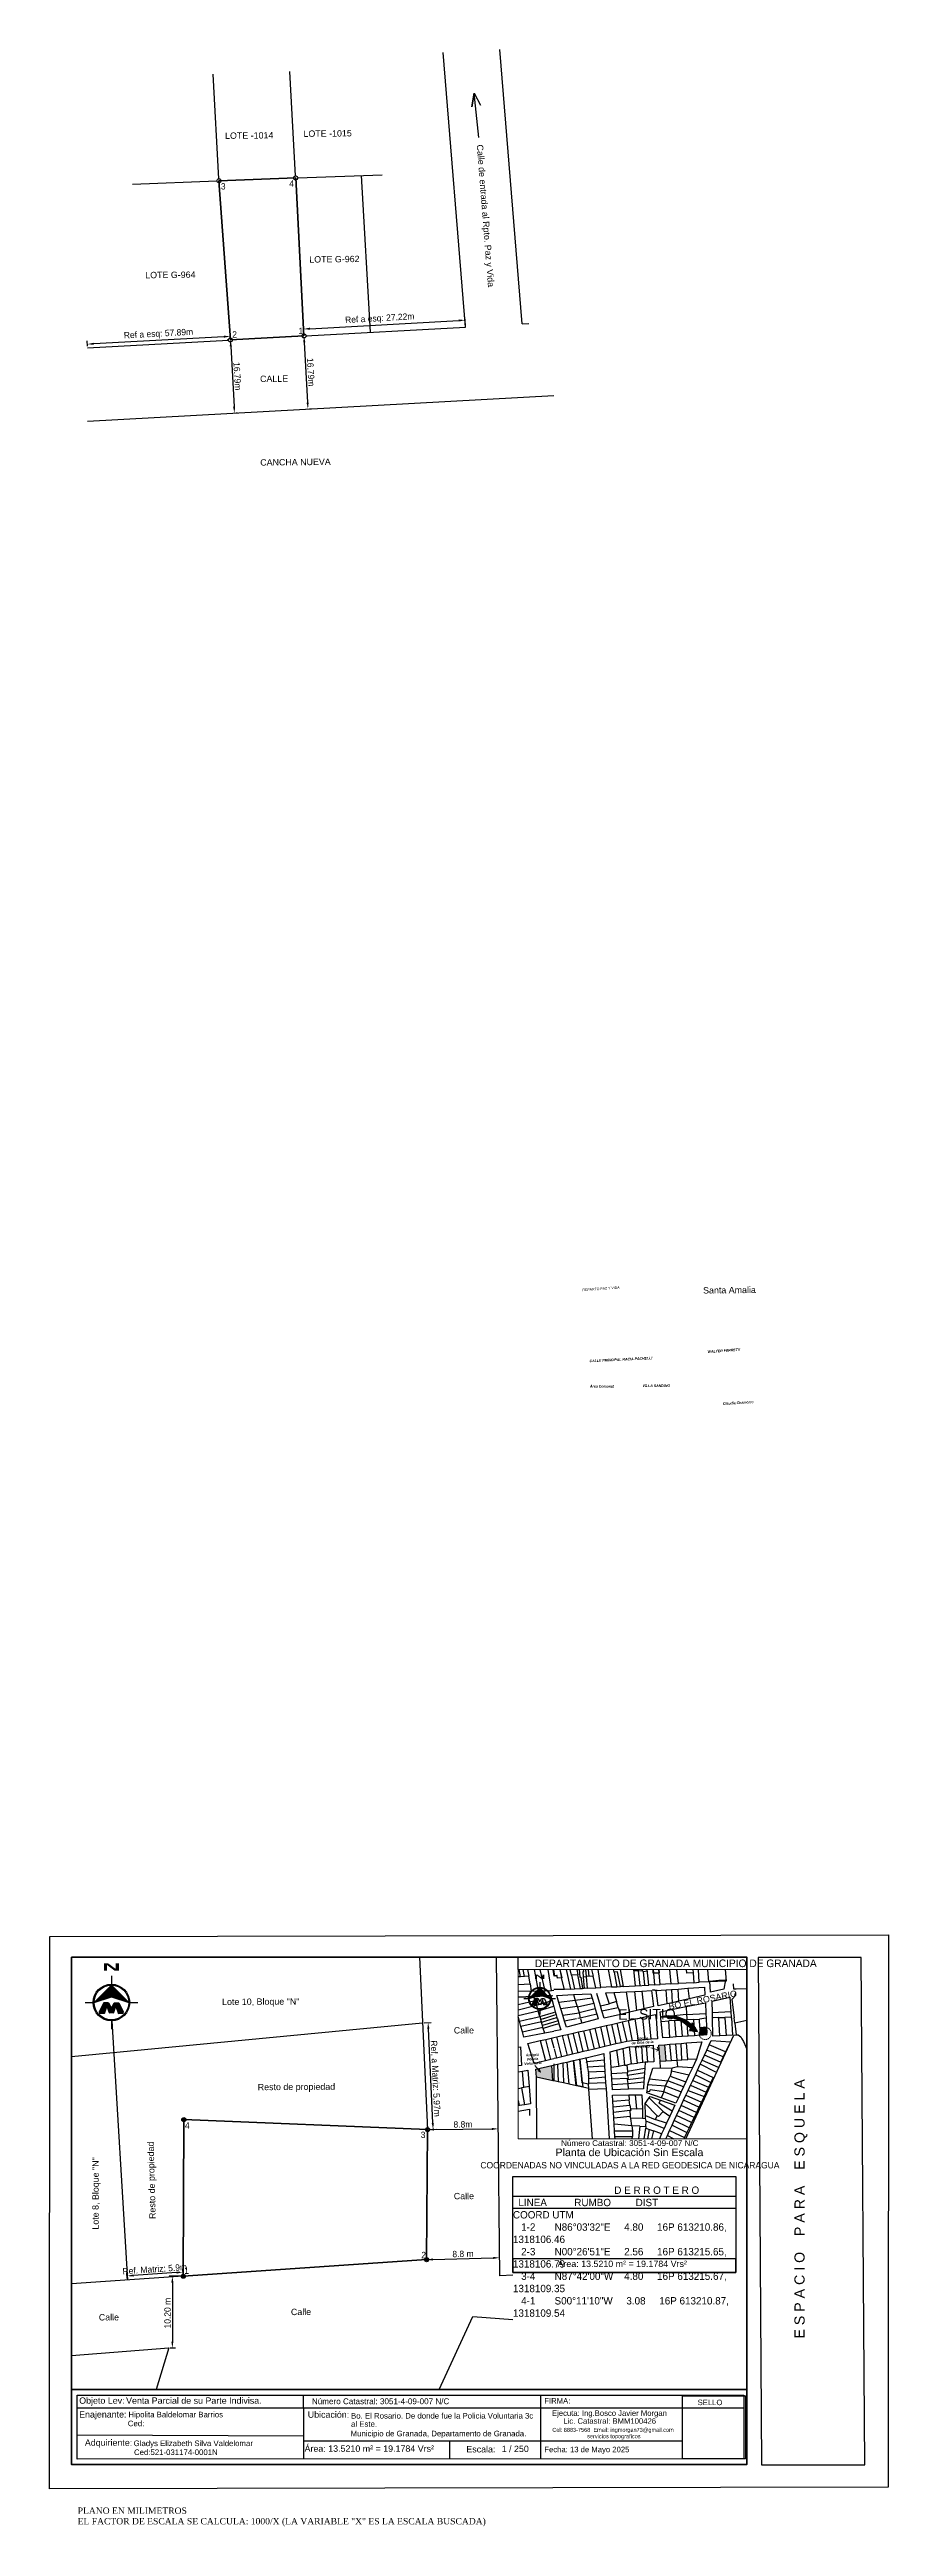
# Paper-space layout 'LAMINA DE TRABAJO' of a CAD drawing. Header units: millimetres. Extents: x 613180 to 614266, y 1320810 to 1321786.
# Drawn here: x 613935 to 614266, y 1320810 to 1321786 of the extents above.
# The model-space entities are those that its viewports show. They can reach past a viewport. Long polylines and large blocks are cut down to what shows.
import ezdxf
from ezdxf.enums import TextEntityAlignment as Align

# ---------------------------------------------------------------- set-up
doc = ezdxf.new("R2010")
doc.units = ezdxf.units.MM
doc.header["$PDMODE"] = 35
doc.header["$PDSIZE"] = 0.5
doc.linetypes.add('DASHED', pattern=[0.75, 0.5, -0.25])
for name, color, linetype in [('0 - TEXTO', 5, 'Continuous'), ('2', 7, 'Continuous'), ('CVL_CUADCON_TIT', 1, 'Continuous'), ('NORTE', 1, 'Continuous'), ('TEXTOS', 2, 'Continuous')]:
    doc.layers.add(name, color=color, linetype=linetype)
doc.layers.add('Nivel 2', color=7, linetype='Continuous', lineweight=0)
doc.styles.add('HECTOR LOPEZ', font='arial.ttf')
doc.styles.add('LOPEZ', font='TCCM____.TTF')
doc.styles.get("Standard").update_dxf_attribs({"font": 'TCCM____.TTF'})
doc.styles.add('Style-ENGINEERING', font='ENGINEERING.shx')
doc.dimstyles.new('ISO-25', dxfattribs={"dimtxt": 2.5, "dimasz": 2.5, "dimexe": 1.25, "dimexo": 0.625, "dimtad": 1, "dimtxsty": 'Standard', "dimcen": 2.5, "dimadec": 0, "dimazin": 0, "dimtfac": 1, "dimtmove": 0, "dimatfit": 3, "dimfxl": 1, "dimarcsym": 0})

psp = doc.layouts.new('LAMINA DE TRABAJO')

# ---------------------------------------------------------------- texts
at = {"color": 7, "lineweight": 30, "style": 'HECTOR LOPEZ'}
for s, rotation, p in [('LOTE -1014', 0.565506, (614004.419, 1321750.317)), ('LOTE -1015', 0.565506, (614035.302, 1321751.108)), ('Calle de entrada al Rpto. Paz y Vida', 274.541532, (614103.508, 1321748.001)), ('LOTE G-964', 0.565506, (613972.982, 1321695.42)), ('LOTE G-962', 0.565506, (614037.581, 1321701.6)), ('CALLE', 0.565506, (614018.205, 1321654.554)), ('CANCHA NUEVA', 0.565506, (614018.272, 1321621.635)), ('Santa Amalia', 0.565506, (614192.66, 1321295.571)), ('Lote 10, Bloque "N"', 0.338585, (614003.243, 1321015.351)), ('BO EL ROSARIO', 11.104654, (614179.324, 1321013.505)), ('Calle', 0.338585, (614094.49, 1321004.132)), ('Resto de propiedad', 0.338585, (614017.279, 1320981.794)), ('Lote 8, Bloque "N"', 89.85236, (613954.6, 1320926.892)), ('Resto de propiedad', 91.520886, (613977.102, 1320931.114)), ('Calle', 0.338585, (614094.49, 1320938.847)), ('Calle', 0.338585, (614030.353, 1320893.219)), ('Calle', 0.338585, (613954.699, 1320891.108))]:
    psp.add_text(s, height=2.5, rotation=rotation, dxfattribs=at).set_placement(p)
at = {"color": 7, "lineweight": 30, "style": 'LOPEZ'}
for s, p in [('3', (614002.749, 1321729.637)), ('4', (614029.686, 1321730.713)), ('2', (614007.227, 1321671.318)), ('1', (614033.331, 1321672.676)), ('4', (613988.595, 1320965.881)), ('3', (614081.452, 1320962.216)), ('2', (614081.701, 1320914.888)), ('1', (613988.318, 1320908.731))]:
    psp.add_text(s, height=2.5, dxfattribs=at).set_placement(p, align=Align.BOTTOM_LEFT)
at = {"color": 7, "lineweight": 50}
psp.add_text('REPARTO PAZ Y VIDA', height=1, rotation=3.927085, dxfattribs=at).set_placement((614145.18, 1321296.473))
psp.add_text('DEPARTAMENTO DE GRANADA MUNICIPIO DE GRANADA', height=3, dxfattribs=at).set_placement((614126.389, 1321030.28))
at = {"color": 5, "lineweight": 25, "style": 'LOPEZ'}
psp.add_text('EL SITIO', height=4.1181, rotation=0.52199, dxfattribs=at).set_placement((614159.207, 1321009.541))
at = {"color": 7, "lineweight": 50, "style": 'HECTOR LOPEZ'}
for s, height, p in [('Planta de Ubicación Sin Escala', 3, (614134.528, 1320955.836)), ('Objeto Lev:', 2.5, (613946.979, 1320858.31)), ('Venta Parcial de su Parte Indivisa.', 2.5, (613965.433, 1320858.305)), ('Enajenante: ', 2.5, (613946.946, 1320852.88)), ('Ced:', 2.2, (613966.118, 1320849.449)), ('Hipolita Baldelomar Barrios', 2.2, (613966.371, 1320852.963)), ('Ubicación:', 2.5, (614036.978, 1320852.793)), ('                  Municipio de Granada, Departamento de Granada.  ', 2.2, (614038.48, 1320845.48)), ('Bo. El Rosario. De donde fue la Policia Voluntaria 3c ', 2.2, (614054.017, 1320852.481)), ('Adquiriente:', 2.5, (613949.207, 1320841.765)), ('Gladys Elizabeth Silva Valdelomar', 2.2, (613968.407, 1320841.629)), ('Ced:521-031174-0001N', 2.2, (613968.554, 1320838.12)), ('Escala:', 2.5, (614099.423, 1320839.144)), ('1 / 250', 2.5, (614113.335, 1320839.276))]:
    psp.add_text(s, height=height, dxfattribs=at).set_placement(p)
at = {"color": 7, "lineweight": 50, "char_height": 1, "width": 51.73774, "attachment_point": 5}
for s, insert, rotation in [('{\\fArial|b1|i1|c0|p34;CALLE PRINCIPAL HACIA PACHELLI}', (614160.296, 1321269.59), 2.797072), ('{\\fArial|b1|i1|c0|p34;WALTER FERRETY}', (614200.841, 1321273.078), 3.927085), ('{\\fArial|b1|i1|c0|p34;Área Comunal}', (614152.814, 1321259.022), 359.781466), ('{\\fArial|b1|i1|c0|p34;VILLA SANDINO}', (614174.244, 1321259.252), 359.781466), ('{\\fArial|b1|i1|c0|p34;Claudia Chamorro}', (614206.468, 1321252.548), 3.374607), ('{\\fArial|b1|i1|c0|p34;Antigua\\PPolicía\\PVoluntaria}', (614125.521, 1320994.094), 3.643652), ('{\\fArial|b1|i1|c0|p34;Iglesia \\Pde Dios de la \\PProfecía}', (614168.815, 1321000.621), 3.643652)]:
    psp.add_mtext(s, dxfattribs=dict(at, insert=insert, rotation=rotation))
at = {"color": 7, "lineweight": 25, "attachment_point": 1}
for insert, char_height in [((613956, 1321031.798), 2.89014), ((614126.104, 1321027.31), 1.74639)]:
    psp.add_mtext('{\\fBaskerville Old Face|b1|i0|c0|p18;\\W2.6;\\T2.05;N}', dxfattribs=dict(at, insert=insert, char_height=char_height))
at = {"color": 7, "lineweight": 50, "insert": (614228.623, 1320859.839, -17.65), "char_height": 4, "width": 130.54939, "attachment_point": 1, "rotation": 90, "style": 'Style-ENGINEERING'}
psp.add_mtext('\\pxi6.03512,t14.22096;{\\fArial|b0|i0|c0|p34;E S P A C I O    P A R A    E S Q U E L A}', dxfattribs=at)
at = {"attachment_point": 1, "style": 'Style-ENGINEERING'}
for s, insert, char_height, width in [('{\\fArial|b0|i0|c0|p34;Número Catastral: 3051-4-09-007 N/C}', (614136.728, 1320962.102), 2.28556, 112.12805), ('{\\fArial|b0|i0|c0|p34;Número Catastral: 3051-4-09-007 N/C}', (614038.603, 1320860.426), 2.28556, 112.12805), ('\\pxql;{\\fArial|b0|i0|c0|p34;FIRMA:}', (614130.129, 1320860.529, 0.007), 2.16652, 84.89735), ('\\pxql;{\\fArial|b0|i0|c0|p34;SELLO}', (614190.495, 1320859.931), 2.16652, 84.89735), ('{\\fArial|b0|i0|c0|p34;Ejecuta: Ing.Bosco Javier Morgan}', (614133.153, 1320855.706, 0.007), 2.16652, 84.89735), ('{\\fArial|b0|i0|c0|p34;Lic. Catastral: BMM100426}', (614137.619, 1320852.598, 0.007), 2.16652, 84.89735), ('{\\fArial|b0|i0|c0|p34;Fecha: 13 de Mayo 2025}', (614130.148, 1320841.39, 0.007), 2.16652, 84.89735)]:
    psp.add_mtext(s, dxfattribs=dict(at, insert=insert, char_height=char_height, width=width))
at = {"color": 18, "lineweight": 30, "true_color": 0x000000, "insert": (614117.769, 1320943.876), "char_height": 2.90333, "width": 87.23041, "attachment_point": 1, "style": 'LOPEZ'}
psp.add_mtext('                                     D E R R O T E R O\\P  LINEA          RUMBO         DIST                COORD UTM \\P   1-2       N86°03\'32"E     4.80     16P 613210.86, 1318106.46\\P   2-3       N00°26\'51"E     2.56     16P 613215.65, 1318106.79\\P   3-4       N87°42\'00"W    4.80     16P 613215.67, 1318109.35\\P   4-1       S00°11\'10"W     3.08     16P 613210.87, 1318109.54', dxfattribs=at)
at = {"color": 7, "lineweight": 50, "attachment_point": 1, "style": 'HECTOR LOPEZ'}
for s, insert, char_height, width in [('Área: 13.5210 m² = 19.1784 Vrs² ', (614135.32, 1320914.665), 2.5, 59.42415), ('al Este. ', (614054.017, 1320851.442), 2.2, 13.28084), ('Área: 13.5210 m² = 19.1784 Vrs² ', (614035.721, 1320841.902, -0.007), 2.5, 59.42415)]:
    psp.add_mtext(s, dxfattribs=dict(at, insert=insert, char_height=char_height, width=width))
at = {"color": 1, "insert": (614133.278, 1320848.815, 0.007), "char_height": 1.56559, "width": 84.89735, "attachment_point": 1, "style": 'Style-ENGINEERING'}
psp.add_mtext('{\\fArial|b0|i0|c0|p34;Cel: 8883-7568  Email: ingmorgan73@gmail.com}', dxfattribs=at)
at = {"color": 5, "insert": (614146.991, 1320846.3, 0.007), "char_height": 1.56559, "width": 84.89735, "attachment_point": 1, "style": 'Style-ENGINEERING'}
psp.add_mtext('{\\fArial|b0|i0|c0|p34;servicios topograficos}', dxfattribs=at)
at = {"color": 3, "lineweight": 50, "insert": (613946.359, 1320821.633, 0.007), "char_height": 2.5, "attachment_point": 1, "style": 'HECTOR LOPEZ'}
psp.add_mtext_dynamic_manual_height_columns('{\\fBook Antiqua|b0|i0|c0|p18;\\PPLANO EN MILIMETROS\\PEL FACTOR DE ESCALA SE CALCULA: 1000/X (LA VARIABLE "X" ES LA ESCALA BUSCADA)}', width=262.85, gutter_width=12.5, heights=[0], dxfattribs=at)
at = {"layer": '0 - TEXTO', "transparency": 33554687}
psp.add_text('COORDENADAS NO VINCULADAS A LA RED GEODESICA DE NICARAGUA', height=2.5, dxfattribs=at).set_placement((614163.842, 1320951.013, 0.007), align=Align.CENTER)

msp = doc.modelspace()

# ---------------------------------------------------------------- blocks, each defined once
blk = doc.blocks.new('*D348')
at = {"color": 0, "lineweight": -2, "transparency": 16777216}
for p, q in [((614005.9, 1321671.1), (614005.28, 1321671.07)), ((614006.66, 1321668.64), (614007.97, 1321644.84)), ((614008.73, 1321642.38), (614009.35, 1321642.41))]:
    blk.add_line(p, q, dxfattribs=at)
at = {"color": 0, "lineweight": 30, "transparency": 16777216}
for points in [[(614007.08, 1321668.66), (614006.25, 1321668.62), (614006.53, 1321671.14)], [(614008.38, 1321644.86), (614007.55, 1321644.81), (614008.11, 1321642.34)]]:
    blk.add_solid(points, dxfattribs=at)
at = {"layer": 'Defpoints', "color": 0, "lineweight": 30, "transparency": 16777216}
for p in [(614006.53, 1321671.14), (614008.11, 1321642.34), (614008.11, 1321642.34)]:
    blk.add_point(p, dxfattribs=at)
at = {"color": 0, "lineweight": 15, "transparency": 16777216, "insert": (614009.22, 1321656.84), "char_height": 2.5, "attachment_point": 5, "rotation": 273.14006}
blk.add_mtext('16.79m', dxfattribs=at)
blk = doc.blocks.new('*D349')
at = {"color": 0, "lineweight": -2, "transparency": 16777216}
for p, q in [((614035.61, 1321670.24), (614036.92, 1321646.43)), ((614036.1, 1321672.77), (614036.72, 1321672.8)), ((614037.68, 1321643.96), (614038.3, 1321644))]:
    blk.add_line(p, q, dxfattribs=at)
at = {"color": 0, "lineweight": 30, "transparency": 16777216}
for points in [[(614036.03, 1321670.26), (614035.2, 1321670.21), (614035.47, 1321672.73)], [(614037.33, 1321646.45), (614036.5, 1321646.4), (614037.05, 1321643.93)]]:
    blk.add_solid(points, dxfattribs=at)
at = {"layer": 'Defpoints', "color": 0, "lineweight": 30, "transparency": 16777216}
for p in [(614035.47, 1321672.73), (614037.05, 1321643.93), (614037.05, 1321643.93)]:
    blk.add_point(p, dxfattribs=at)
at = {"color": 0, "lineweight": 15, "transparency": 16777216, "insert": (614038.17, 1321658.44), "char_height": 2.5, "attachment_point": 5, "rotation": 273.14006}
blk.add_mtext('16.79m', dxfattribs=at)
blk = doc.blocks.new('*D350')
at = {"color": 0, "lineweight": -2, "transparency": 16777216}
for p, q in [((613950.24, 1321668.68), (613950.13, 1321670.73)), ((614003.95, 1321672.42), (613952.69, 1321669.61)), ((614006.49, 1321671.76), (614006.38, 1321673.8))]:
    blk.add_line(p, q, dxfattribs=at)
at = {"color": 0, "lineweight": 30, "transparency": 16777216}
for points in [[(613952.67, 1321670.03), (613952.72, 1321669.2), (613950.2, 1321669.48)], [(614003.93, 1321672.83), (614003.97, 1321672), (614006.45, 1321672.55)]]:
    blk.add_solid(points, dxfattribs=at)
at = {"layer": 'Defpoints', "color": 0, "lineweight": 30, "transparency": 16777216}
for p in [(613950.2, 1321669.48), (613950.28, 1321668.06), (614006.53, 1321671.14)]:
    blk.add_point(p, dxfattribs=at)
at = {"color": 0, "lineweight": 15, "transparency": 16777216, "insert": (613978.2, 1321673.31), "char_height": 2.5, "attachment_point": 5, "rotation": 3.13164}
blk.add_mtext('Ref a esq: 57.89m', dxfattribs=at)
blk = doc.blocks.new('*D351')
at = {"color": 0, "lineweight": -2, "transparency": 16777216}
for p, q in [((614035.44, 1321673.35), (614035.26, 1321676.68)), ((614037.82, 1321675.57), (614096.45, 1321678.79)), ((614099.07, 1321676.85), (614098.88, 1321680.18))]:
    blk.add_line(p, q, dxfattribs=at)
at = {"color": 0, "lineweight": 30, "transparency": 16777216}
for points in [[(614096.43, 1321679.21), (614096.48, 1321678.38), (614098.95, 1321678.93)], [(614037.8, 1321675.98), (614037.85, 1321675.15), (614035.33, 1321675.43)]]:
    blk.add_solid(points, dxfattribs=at)
at = {"layer": 'Defpoints', "color": 0, "lineweight": 30, "transparency": 16777216}
for p in [(614098.95, 1321678.93), (614099.1, 1321676.22), (614035.48, 1321672.72)]:
    blk.add_point(p, dxfattribs=at)
at = {"color": 0, "lineweight": 15, "transparency": 16777216, "insert": (614065.34, 1321679.38), "char_height": 2.5, "attachment_point": 5, "rotation": 3.14934}
blk.add_mtext('Ref a esq: 27.22m', dxfattribs=at)
blk = doc.blocks.new('*D352')
at = {"color": 0, "lineweight": -2, "transparency": 16777216}
for p, q in [((614082.8, 1321008.39), (614085.61, 1321008.52)), ((614086.21, 1320968.89), (614084.48, 1321005.97)), ((614084.77, 1320966.32), (614087.58, 1320966.45))]:
    blk.add_line(p, q, dxfattribs=at)
at = {"color": 0, "lineweight": 30, "transparency": 16777216}
for points in [[(614084.9, 1321005.99), (614084.06, 1321005.95), (614084.36, 1321008.47)], [(614086.63, 1320968.91), (614085.79, 1320968.87), (614086.33, 1320966.39)]]:
    blk.add_solid(points, dxfattribs=at)
at = {"layer": 'Defpoints', "color": 0, "lineweight": 30, "transparency": 16777216}
for p in [(614082.18, 1321008.36), (614084.36, 1321008.47), (614084.14, 1320966.29)]:
    blk.add_point(p, dxfattribs=at)
at = {"color": 0, "lineweight": 15, "transparency": 16777216, "insert": (614087.33, 1320986.39), "char_height": 2.5, "attachment_point": 5, "rotation": 272.67315}
blk.add_mtext('Ref. a Matriz: 5.97m', dxfattribs=at)
blk = doc.blocks.new('*D353')
at = {"color": 0, "lineweight": -2, "transparency": 16777216}
for p, q in [((613965.92, 1320907.63), (613965.77, 1320909.9)), ((613985.35, 1320909.98), (613968.35, 1320908.82)), ((613987.91, 1320909.13), (613987.76, 1320911.4))]:
    blk.add_line(p, q, dxfattribs=at)
at = {"color": 0, "lineweight": 30, "transparency": 16777216}
for points in [[(613968.32, 1320909.24), (613968.38, 1320908.41), (613965.85, 1320908.65)], [(613985.32, 1320910.4), (613985.37, 1320909.57), (613987.84, 1320910.15)]]:
    blk.add_solid(points, dxfattribs=at)
at = {"layer": 'Defpoints', "color": 0, "lineweight": 30, "transparency": 16777216}
for p in [(613965.85, 1320908.65), (613965.97, 1320907.01), (613987.95, 1320908.51)]:
    blk.add_point(p, dxfattribs=at)
at = {"color": 0, "lineweight": 15, "transparency": 16777216, "insert": (613976.72, 1320911.33), "char_height": 2.5, "attachment_point": 5, "rotation": 3.91231}
blk.add_mtext('Ref. Matriz: 5.9m ', dxfattribs=at)
blk = doc.blocks.new('*D354')
at = {"color": 0, "lineweight": -2, "transparency": 16777216}
for p, q in [((614083.78, 1320915.69), (614083.76, 1320916.31)), ((614086.29, 1320915.13), (614110.01, 1320915.74)), ((614112.49, 1320916.43), (614112.48, 1320917.06))]:
    blk.add_line(p, q, dxfattribs=at)
at = {"color": 0, "lineweight": 30, "transparency": 16777216}
for points in [[(614086.28, 1320915.54), (614086.3, 1320914.71), (614083.79, 1320915.06)], [(614110, 1320916.16), (614110.02, 1320915.33), (614112.51, 1320915.81)]]:
    blk.add_solid(points, dxfattribs=at)
at = {"layer": 'Defpoints', "color": 0, "lineweight": 30, "transparency": 16777216}
for p in [(614112.51, 1320915.81), (614112.51, 1320915.81), (614083.79, 1320915.06)]:
    blk.add_point(p, dxfattribs=at)
at = {"color": 0, "lineweight": 15, "transparency": 16777216, "insert": (614098.1, 1320917.34), "char_height": 2.5, "attachment_point": 5, "rotation": 1.48601}
blk.add_mtext('8.8 m', dxfattribs=at)
blk = doc.blocks.new('*D355')
at = {"color": 0, "lineweight": -2, "transparency": 16777216}
for p, q in [((614084.14, 1320966.92), (614084.13, 1320967.54)), ((614086.64, 1320966.32), (614109.51, 1320966.54)), ((614112, 1320967.19), (614112, 1320967.82))]:
    blk.add_line(p, q, dxfattribs=at)
at = {"color": 0, "lineweight": 30, "transparency": 16777216}
for points in [[(614086.64, 1320966.73), (614086.65, 1320965.9), (614084.14, 1320966.29)], [(614109.5, 1320966.96), (614109.51, 1320966.13), (614112.01, 1320966.57)]]:
    blk.add_solid(points, dxfattribs=at)
at = {"layer": 'Defpoints', "color": 0, "lineweight": 30, "transparency": 16777216}
for p in [(614084.14, 1320966.29), (614112.01, 1320966.57), (614112.01, 1320966.57)]:
    blk.add_point(p, dxfattribs=at)
at = {"color": 0, "lineweight": 15, "transparency": 16777216, "insert": (614098.06, 1320968.34), "char_height": 2.5, "attachment_point": 5, "rotation": 0.56467}
blk.add_mtext('8.8m', dxfattribs=at)
blk = doc.blocks.new('*D357')
at = {"color": 0, "lineweight": -2, "transparency": 16777216}
for p, q in [((613987.33, 1320908.51), (613982.41, 1320908.51)), ((613983.66, 1320906.01), (613983.66, 1320882.78)), ((613982.84, 1320880.28), (613984.91, 1320880.28))]:
    blk.add_line(p, q, dxfattribs=at)
at = {"color": 0, "lineweight": 30, "transparency": 16777216}
for points in [[(613983.24, 1320906.01), (613984.07, 1320906.01), (613983.66, 1320908.51)], [(613983.24, 1320882.78), (613984.07, 1320882.78), (613983.66, 1320880.28)]]:
    blk.add_solid(points, dxfattribs=at)
at = {"layer": 'Defpoints', "color": 0, "lineweight": 30, "transparency": 16777216}
for p in [(613987.95, 1320908.51), (613982.21, 1320880.28), (613983.66, 1320880.28)]:
    blk.add_point(p, dxfattribs=at)
at = {"color": 0, "lineweight": 15, "transparency": 16777216, "insert": (613981.75, 1320894), "char_height": 2.5, "attachment_point": 5, "rotation": 90}
blk.add_mtext('10.20 m', dxfattribs=at)

# ---------------------------------------------------------------- dimensions: what is measured, and where the dimension line sits
at = {"lineweight": 15}
for base, p1, p2, angle, text, picture, middle, dimtype in [((614098.951, 1321678.931), (614035.477, 1321672.723), (614099.1, 1321676.224), 3.149338, 'Ref a esq: 27.22m', '*D351', (614065.464, 1321677.089), 161), ((614084.363, 1321008.466), (614084.144, 1320966.292), (614082.179, 1321008.364), 92.673152, 'Ref. a Matriz: 5.97m', '*D352', (614085.398, 1320986.298), 161), ((613983.657, 1320880.276), (613987.953, 1320908.509), (613982.212, 1320880.276), 90, '10.20 m', '*D357', (613983.657, 1320894.001), 160)]:
    dim = psp.add_linear_dim(base=base, p1=p1, p2=p2, angle=angle, text=text, dimstyle='ISO-25', override={"dimfxl": 0.18}, dxfattribs=at)
    dim.commit()
    dim.dimension.update_dxf_attribs({"geometry": picture, "text_midpoint": middle, "dimtype": dimtype})
for p1, p2, distance, text, picture, middle in [((614006.525, 1321671.137), (613950.276, 1321668.059), -1.42, 'Ref a esq: 57.89m', '*D350', (613978.198, 1321673.309)), ((614006.525, 1321671.137), (614008.105, 1321642.341), 0, '16.79m', '*D348', (614009.22, 1321656.843)), ((614035.474, 1321672.733), (614037.055, 1321643.929), 0, '16.79m', '*D349', (614038.169, 1321658.436)), ((614084.144, 1320966.292), (614112.008, 1320966.566), 0, '8.8m', '*D355', (614098.057, 1320968.338)), ((613987.953, 1320908.509), (613965.967, 1320907.005), -1.649, 'Ref. Matriz: 5.9m ', '*D353', (613976.716, 1320911.329)), ((614083.793, 1320915.063), (614112.508, 1320915.808), 0, '8.8 m', '*D354', (614098.101, 1320917.344))]:
    dim = psp.add_aligned_dim(p1=p1, p2=p2, distance=distance, text=text, dimstyle='ISO-25', override={"dimfxl": 0.18}, dxfattribs=at)
    dim.commit()
    dim.dimension.update_dxf_attribs({"geometry": picture, "text_midpoint": middle})

# ---------------------------------------------------------------- hatches: boundary and pattern name
at = {"lineweight": 30, "true_color": 0x636466}
h = msp.add_hatch(dxfattribs=at)
h.set_pattern_fill('ANSI31', color=251, scale=0.5)
h.paths.add_polyline_path([(602231.8, 1316699.508), (602232.506, 1316687.686), (602237.584, 1316688.033), (602237.595, 1316691.119), (602242.394, 1316690.922), (602241.947, 1316700.486)])
h = msp.add_hatch(color=251, dxfattribs=at)
h.dxf.hatch_style = 1
h.paths.add_polyline_path([(602008.668, 1316642.173), (601984.599, 1316636.812), (601985.426, 1316624.499), (602010.016, 1316619.208)])
h.paths.add_polyline_path([(602178.524, 1316673.58), (602170.135, 1316672.917), (602171.874, 1316648.776), (602180.78, 1316649.351)])
at = {"lineweight": 30}
h = msp.add_hatch(color=18, dxfattribs=at)
h.dxf.hatch_style = 1
h.set_gradient(color1=(0, 0, 255), color2=(255, 255, 0), tint=1, name='INVCURVED')
h.paths.add_polyline_path([(602242.376, 1316688.361), (602242.394, 1316690.922), (602237.595, 1316691.119), (602237.584, 1316688.033)])

# ---------------------------------------------------------------- linework, layer by layer
at = {"layer": '2', "color": 1, "linetype": 'Continuous'}
msp.add_lwpolyline([(602308.048, 1316766.558), (602308.999, 1316758.121), (602286.822, 1316757.376), (602283.414, 1316757.211), (602282.618, 1316765.292)], dxfattribs=at)
at = {"layer": 'CVL_CUADCON_TIT', "color": 0, "lineweight": 0, "ltscale": 0.5, "flags": 128}
msp.add_lwpolyline([(602237.584, 1316688.033), (602242.376, 1316688.361), (602242.394, 1316690.922), (602237.595, 1316691.119), (602237.584, 1316688.033)], dxfattribs=at)
at = {"layer": 'Nivel 2', "color": 1, "linetype": 'Continuous', "lineweight": -3}
for p, q in [((602155.039, 1316763.569), (602150.672, 1316807.307)), ((602155.039, 1316763.569), (602150.672, 1316807.307)), ((602155.039, 1316763.569), (602150.672, 1316807.307)), ((602155.039, 1316763.569), (602150.672, 1316807.307)), ((602159.838, 1316807.879), (602161.684, 1316781.293)), ((602160.295, 1316807.908), (602163.284, 1316764.001)), ((602160.295, 1316807.908), (602163.284, 1316764.001)), ((602171.926, 1316764.437), (602168.741, 1316808.435)), ((602171.926, 1316764.437), (602168.741, 1316808.435)), ((602184.328, 1316809.409), (602188.062, 1316765.272)), ((602184.328, 1316809.409), (602188.062, 1316765.272)), ((601961.232, 1316776.045), (601951.32, 1316776.333)), ((601961.232, 1316776.045), (601951.32, 1316776.333)), ((601961.232, 1316776.045), (601957.446, 1316795.491)), ((601961.232, 1316776.045), (601957.446, 1316795.491)), ((601967.327, 1316776.393), (601961.232, 1316776.045)), ((601967.327, 1316776.393), (601961.232, 1316776.045)), ((601967.327, 1316776.393), (601964.05, 1316795.79)), ((601967.327, 1316776.393), (601964.05, 1316795.79)), ((601973.673, 1316777.047), (601967.327, 1316776.393)), ((601973.673, 1316777.047), (601967.327, 1316776.393)), ((601970.245, 1316796.24), (601973.673, 1316777.047)), ((601970.245, 1316796.24), (601973.673, 1316777.047)), ((601975.762, 1316765.368), (601973.673, 1316777.047)), ((601975.762, 1316765.368), (601973.673, 1316777.047)), ((601988.563, 1316754.831), (601980.356, 1316796.513)), ((601988.563, 1316754.831), (601980.356, 1316796.513)), ((601998.318, 1316755.051), (601988.785, 1316797.232)), ((601998.318, 1316755.051), (601988.785, 1316797.232)), ((602008.072, 1316755.424), (602001.334, 1316797.573)), ((602008.072, 1316755.424), (602001.334, 1316797.573)), ((602012.294, 1316776.922), (602008.646, 1316798.212)), ((602012.294, 1316776.922), (602008.646, 1316798.212)), ((602016.207, 1316777.954), (602012.294, 1316776.922)), ((602016.207, 1316777.954), (602012.294, 1316776.922)), ((602016.886, 1316773.787), (602016.207, 1316777.954)), ((602016.886, 1316773.787), (602016.207, 1316777.954)), ((602023.394, 1316774.575), (602016.886, 1316773.787)), ((602023.394, 1316774.575), (602016.886, 1316773.787)), ((602017.85, 1316799.009), (602023.394, 1316774.575)), ((602017.85, 1316799.009), (602023.394, 1316774.575)), ((602027.892, 1316757), (602023.394, 1316774.575)), ((602027.892, 1316757), (602023.394, 1316774.575)), ((602027.636, 1316799.62), (602036.684, 1316757.455)), ((602027.636, 1316799.62), (602036.684, 1316757.455)), ((602038.08, 1316778.444), (602033.378, 1316799.979)), ((602038.08, 1316778.444), (602033.378, 1316799.979)), ((602048.049, 1316778.838), (602038.08, 1316778.444)), ((602048.049, 1316778.838), (602038.08, 1316778.444)), ((602038.08, 1316778.444), (602042.676, 1316757.765)), ((602038.08, 1316778.444), (602042.676, 1316757.765)), ((602043.926, 1316800.638), (602048.049, 1316778.838)), ((602043.926, 1316800.638), (602048.049, 1316778.838)), ((602051.756, 1316758.235), (602048.049, 1316778.838)), ((602051.756, 1316758.235), (602048.049, 1316778.838)), ((602049.398, 1316791.496), (602050.937, 1316775.442)), ((602049.398, 1316791.496), (602050.937, 1316775.442)), ((602050.937, 1316775.442), (602052.556, 1316775.484)), ((602050.937, 1316775.442), (602052.556, 1316775.484)), ((602052.556, 1316775.484), (602054.725, 1316758.389)), ((602052.556, 1316775.484), (602054.725, 1316758.389)), ((602056.415, 1316775.419), (602055.738, 1316783.945)), ((602055.738, 1316783.945), (602056.755, 1316783.855)), ((602055.738, 1316783.945), (602056.755, 1316783.855)), ((602056.415, 1316775.419), (602055.738, 1316783.945)), ((602056.755, 1316783.855), (602056.413, 1316791.377)), ((602056.755, 1316783.855), (602056.413, 1316791.377)), ((602060.524, 1316775.784), (602056.415, 1316775.419)), ((602060.524, 1316775.784), (602056.415, 1316775.419)), ((602057.913, 1316758.554), (602056.415, 1316775.419)), ((602057.913, 1316758.554), (602056.415, 1316775.419)), ((602057.706, 1316801.499), (602060.471, 1316776.394)), ((602057.706, 1316801.499), (602060.471, 1316776.394)), ((602070.949, 1316776.739), (602060.471, 1316776.394)), ((602070.949, 1316776.739), (602060.471, 1316776.394)), ((602060.471, 1316776.394), (602060.524, 1316775.784)), ((602060.471, 1316776.394), (602060.524, 1316775.784)), ((602060.524, 1316775.784), (602061.903, 1316758.761)), ((602060.524, 1316775.784), (602061.903, 1316758.761)), ((602063.985, 1316787.196), (602065.499, 1316788.13)), ((602063.985, 1316787.196), (602065.499, 1316788.13)), ((602065.166, 1316776.549), (602063.985, 1316787.196)), ((602065.166, 1316776.549), (602063.985, 1316787.196)), ((602065.499, 1316788.13), (602064.779, 1316793.156)), ((602065.499, 1316788.13), (602064.779, 1316793.156)), ((602066.81, 1316793.603), (602070.949, 1316776.739)), ((602066.81, 1316793.603), (602070.949, 1316776.739)), ((602075.159, 1316759.447), (602070.949, 1316776.739)), ((602075.159, 1316759.447), (602070.949, 1316776.739)), ((602082.572, 1316759.831), (602076.462, 1316802.671)), ((602082.572, 1316759.831), (602076.462, 1316802.671)), ((602090.588, 1316803.553), (602098.765, 1316760.669)), ((602090.588, 1316803.553), (602098.765, 1316760.669)), ((602090.588, 1316803.553), (602098.765, 1316760.669)), ((602090.588, 1316803.553), (602098.765, 1316760.669)), ((602102.513, 1316783.164), (602098.809, 1316804.067)), ((602102.513, 1316783.164), (602098.809, 1316804.067)), ((602107.751, 1316783.641), (602102.513, 1316783.164)), ((602107.751, 1316783.641), (602102.513, 1316783.164)), ((602102.513, 1316783.164), (602106.881, 1316761.089)), ((602102.513, 1316783.164), (602106.881, 1316761.089)), ((602102.513, 1316783.164), (602106.881, 1316761.089)), ((602102.513, 1316783.164), (602106.881, 1316761.089)), ((602112.029, 1316761.356), (602107.751, 1316783.641)), ((602112.029, 1316761.356), (602107.751, 1316783.641)), ((602112.029, 1316761.356), (602107.751, 1316783.641)), ((602112.029, 1316761.356), (602107.751, 1316783.641)), ((602108.397, 1316804.666), (602116.079, 1316761.566)), ((602108.397, 1316804.666), (602116.079, 1316761.566)), ((602108.397, 1316804.666), (602116.079, 1316761.566)), ((602108.397, 1316804.666), (602116.079, 1316761.566)), ((602130.111, 1316806.022), (602134.242, 1316762.506)), ((602130.111, 1316806.022), (602134.242, 1316762.506)), ((602130.111, 1316806.022), (602134.242, 1316762.506)), ((602130.111, 1316806.022), (602134.242, 1316762.506)), ((602139.057, 1316785.209), (602144.741, 1316785.684)), ((602139.057, 1316785.209), (602141.375, 1316762.871)), ((602139.057, 1316785.209), (602141.375, 1316762.871)), ((602146.4, 1316784.193), (602152.914, 1316784.849)), ((602161.684, 1316781.293), (602170.647, 1316782.103)), ((602199.867, 1316765.875), (602196.628, 1316794.606)), ((602199.867, 1316765.875), (602196.628, 1316794.606)), ((602212.146, 1316781.497), (602211.373, 1316796.391)), ((602212.146, 1316781.497), (602211.373, 1316796.391)), ((602221.911, 1316782.195), (602212.146, 1316781.497)), ((602221.911, 1316782.195), (602212.146, 1316781.497)), ((602221.321, 1316789.463), (602221.911, 1316782.195)), ((602221.321, 1316789.463), (602221.911, 1316782.195)), ((602221.911, 1316782.195), (602223.019, 1316767.097)), ((602221.911, 1316782.195), (602223.019, 1316767.097)), ((602230.771, 1316767.687), (602229.563, 1316789.291)), ((602230.771, 1316767.687), (602229.563, 1316789.291)), ((602245.674, 1316768.303), (602243.006, 1316798.392)), ((602245.674, 1316768.303), (602243.006, 1316798.392)), ((602271.714, 1316769.623), (602245.674, 1316768.303)), ((602271.714, 1316769.623), (602245.674, 1316768.303)), ((602247.125, 1316769.598), (602260.772, 1316770.813)), ((602248.236, 1316752.608), (602247.125, 1316769.598)), ((602248.236, 1316752.608), (602247.125, 1316769.598)), ((602260.772, 1316770.813), (602270.732, 1316771.699)), ((602270.732, 1316771.699), (602268.32, 1316757.193)), ((602270.732, 1316771.699), (602268.32, 1316757.193)), ((601944.116, 1316763.878), (601975.762, 1316765.368)), ((601944.116, 1316763.878), (601975.762, 1316765.368)), ((601977.54, 1316754.348), (601947.415, 1316753.225)), ((601977.54, 1316754.348), (601947.415, 1316753.225)), ((601950.03, 1316745.109), (601980.865, 1316746.39)), ((601950.03, 1316745.109), (601980.865, 1316746.39)), ((601952.235, 1316745.624), (601980.861, 1316746.972)), ((601953.091, 1316732.995), (601983.195, 1316740.42)), ((601985.562, 1316732.492), (601955.325, 1316724.896)), ((601975.762, 1316765.368), (601977.54, 1316754.348)), ((601975.762, 1316765.368), (601977.54, 1316754.348)), ((601977.54, 1316754.348), (601988.563, 1316754.831)), ((601977.54, 1316754.348), (601988.563, 1316754.831)), ((601980.861, 1316746.972), (602006.641, 1316748.188)), ((601983.195, 1316740.42), (601980.861, 1316746.972)), ((601980.865, 1316746.39), (602010.227, 1316747.609)), ((601980.865, 1316746.39), (602010.227, 1316747.609)), ((601980.865, 1316746.39), (601983.261, 1316740.051)), ((601980.865, 1316746.39), (601983.261, 1316740.051)), ((601983.195, 1316740.42), (601985.278, 1316733.325)), ((601985.278, 1316733.325), (602009.015, 1316740.086)), ((601985.278, 1316733.325), (601985.562, 1316732.492)), ((601985.562, 1316732.492), (601988.056, 1316724.258)), ((601988.563, 1316754.831), (601998.318, 1316755.051)), ((601988.563, 1316754.831), (601998.318, 1316755.051)), ((601998.318, 1316755.051), (602008.072, 1316755.424)), ((601998.318, 1316755.051), (602008.072, 1316755.424)), ((602006.641, 1316748.188), (602009.015, 1316740.086)), ((602008.072, 1316755.424), (602011.472, 1316755.956)), ((602008.072, 1316755.424), (602011.472, 1316755.956)), ((602009.015, 1316740.086), (602011.234, 1316732.517)), ((602011.09, 1316732.364), (602011.383, 1316731.364)), ((602011.234, 1316732.517), (602011.235, 1316732.514)), ((602027.892, 1316757), (602011.36, 1316756.733)), ((602027.892, 1316757), (602011.36, 1316756.733)), ((602015.952, 1316748.029), (602041.305, 1316749.276)), ((602019.113, 1316737.486), (602015.952, 1316748.029)), ((602044.035, 1316740.394), (602019.113, 1316737.486)), ((602022.043, 1316727.712), (602019.113, 1316737.486)), ((602036.684, 1316757.455), (602027.892, 1316757)), ((602036.684, 1316757.455), (602027.892, 1316757)), ((602036.684, 1316757.455), (602042.676, 1316757.765)), ((602036.684, 1316757.455), (602042.676, 1316757.765)), ((602041.305, 1316749.276), (602067.457, 1316750.564)), ((602041.305, 1316749.276), (602044.035, 1316740.394)), ((602042.676, 1316757.765), (602051.756, 1316758.235)), ((602042.676, 1316757.765), (602051.756, 1316758.235)), ((602069.398, 1316743.814), (602044.035, 1316740.394)), ((602044.035, 1316740.394), (602046.967, 1316731.101)), ((602071.733, 1316735.69), (602047.492, 1316730.127)), ((602051.756, 1316758.235), (602054.725, 1316758.389)), ((602051.756, 1316758.235), (602054.725, 1316758.389)), ((602057.408, 1316758.528), (602054.725, 1316758.389)), ((602057.408, 1316758.528), (602054.725, 1316758.389)), ((602061.903, 1316758.761), (602057.408, 1316758.528)), ((602061.903, 1316758.761), (602057.408, 1316758.528)), ((602061.903, 1316758.761), (602075.159, 1316759.447)), ((602061.903, 1316758.761), (602075.159, 1316759.447)), ((602067.457, 1316750.564), (602069.398, 1316743.814)), ((602069.398, 1316743.814), (602071.733, 1316735.69)), ((602071.733, 1316735.69), (602074.055, 1316727.612)), ((602075.159, 1316759.447), (602082.572, 1316759.831)), ((602075.159, 1316759.447), (602082.572, 1316759.831)), ((602081.898, 1316732.377), (602076.397, 1316751.015)), ((602081.898, 1316732.377), (602094.925, 1316735.468)), ((602084.24, 1316724.443), (602081.898, 1316732.377)), ((602098.765, 1316760.669), (602082.572, 1316759.831)), ((602098.765, 1316760.669), (602082.572, 1316759.831)), ((602098.765, 1316760.669), (602082.572, 1316759.831)), ((602098.765, 1316760.669), (602082.572, 1316759.831)), ((602089.565, 1316751.693), (602102.335, 1316752.351)), ((602089.565, 1316751.693), (602094.925, 1316735.468)), ((602105.937, 1316738.567), (602094.925, 1316735.468)), ((602105.937, 1316738.567), (602094.925, 1316735.468)), ((602098.765, 1316760.669), (602106.881, 1316761.089)), ((602098.765, 1316760.669), (602106.881, 1316761.089)), ((602098.765, 1316760.669), (602106.881, 1316761.089)), ((602098.765, 1316760.669), (602106.881, 1316761.089)), ((602102.335, 1316752.351), (602121.39, 1316753.334)), ((602102.335, 1316752.351), (602121.39, 1316753.334)), ((602102.335, 1316752.351), (602105.937, 1316738.567)), ((602102.335, 1316752.351), (602105.937, 1316738.567)), ((602108.68, 1316729.622), (602105.937, 1316738.567)), ((602108.68, 1316729.622), (602105.937, 1316738.567)), ((602106.881, 1316761.089), (602112.029, 1316761.356)), ((602106.881, 1316761.089), (602112.029, 1316761.356)), ((602106.881, 1316761.089), (602112.029, 1316761.356)), ((602106.881, 1316761.089), (602112.029, 1316761.356)), ((602116.079, 1316761.566), (602112.029, 1316761.356)), ((602116.079, 1316761.566), (602112.029, 1316761.356)), ((602116.079, 1316761.566), (602112.029, 1316761.356)), ((602116.079, 1316761.566), (602112.029, 1316761.356)), ((602116.079, 1316761.566), (602134.242, 1316762.506)), ((602116.079, 1316761.566), (602134.242, 1316762.506)), ((602116.079, 1316761.566), (602134.242, 1316762.506)), ((602116.079, 1316761.566), (602134.242, 1316762.506)), ((602121.39, 1316753.334), (602134.06, 1316753.987)), ((602121.39, 1316753.334), (602134.06, 1316753.987)), ((602125.996, 1316722.628), (602121.39, 1316753.334)), ((602125.996, 1316722.628), (602121.39, 1316753.334)), ((602125.996, 1316722.628), (602121.39, 1316753.334)), ((602134.06, 1316753.987), (602144.535, 1316754.526)), ((602134.06, 1316753.987), (602144.535, 1316754.526)), ((602136.705, 1316725.207), (602134.06, 1316753.987)), ((602136.705, 1316725.207), (602134.06, 1316753.987)), ((602136.705, 1316725.207), (602134.06, 1316753.987)), ((602134.242, 1316762.506), (602155.039, 1316763.569)), ((602134.242, 1316762.506), (602155.039, 1316763.569)), ((602134.242, 1316762.506), (602155.039, 1316763.569)), ((602134.242, 1316762.506), (602155.039, 1316763.569)), ((602144.535, 1316754.526), (602159.2, 1316755.283)), ((602144.535, 1316754.526), (602159.2, 1316755.283)), ((602144.535, 1316754.526), (602147.315, 1316727.764)), ((602144.535, 1316754.526), (602147.315, 1316727.764)), ((602144.535, 1316754.526), (602147.315, 1316727.764)), ((602163.284, 1316764.001), (602155.039, 1316763.569)), ((602163.284, 1316764.001), (602155.039, 1316763.569)), ((602163.284, 1316764.001), (602155.039, 1316763.569)), ((602163.284, 1316764.001), (602155.039, 1316763.569)), ((602159.2, 1316755.283), (602162.016, 1316731.304)), ((602159.2, 1316755.283), (602162.016, 1316731.304)), ((602159.2, 1316755.283), (602162.016, 1316731.304)), ((602163.284, 1316764.001), (602171.926, 1316764.437)), ((602163.284, 1316764.001), (602171.926, 1316764.437)), ((602166.056, 1316755.266), (602181.22, 1316756.334)), ((602166.056, 1316755.266), (602181.22, 1316756.334)), ((602169.262, 1316732.008), (602166.056, 1316755.266)), ((602169.262, 1316732.008), (602166.056, 1316755.266)), ((602169.262, 1316732.008), (602166.056, 1316755.266)), ((602182.637, 1316735.156), (602169.262, 1316732.008)), ((602188.062, 1316765.272), (602171.926, 1316764.437)), ((602188.062, 1316765.272), (602171.926, 1316764.437)), ((602181.22, 1316756.334), (602189.29, 1316756.903)), ((602181.22, 1316756.334), (602189.29, 1316756.903)), ((602182.637, 1316735.156), (602181.22, 1316756.334)), ((602182.637, 1316735.156), (602181.22, 1316756.334)), ((602190.33, 1316736.967), (602182.637, 1316735.156)), ((602188.062, 1316765.272), (602199.867, 1316765.875)), ((602188.062, 1316765.272), (602199.867, 1316765.875)), ((602189.29, 1316756.903), (602199.153, 1316757.598)), ((602189.29, 1316756.903), (602199.153, 1316757.598)), ((602189.29, 1316756.903), (602190.33, 1316736.967)), ((602189.29, 1316756.903), (602190.33, 1316736.967)), ((602200.031, 1316739.25), (602190.33, 1316736.967)), ((602199.153, 1316757.598), (602213.899, 1316758.638)), ((602199.153, 1316757.598), (602213.899, 1316758.638)), ((602200.031, 1316739.25), (602199.153, 1316757.598)), ((602200.031, 1316739.25), (602199.153, 1316757.598)), ((602223.019, 1316767.097), (602199.867, 1316765.875)), ((602223.019, 1316767.097), (602199.867, 1316765.875)), ((602215.611, 1316742.918), (602200.031, 1316739.25)), ((602211.331, 1316731.172), (602240.477, 1316736.986)), ((602213.899, 1316758.638), (602238.858, 1316760.397)), ((602213.899, 1316758.638), (602238.858, 1316760.397)), ((602213.899, 1316758.638), (602215.611, 1316742.918)), ((602213.899, 1316758.638), (602215.611, 1316742.918)), ((602239.325, 1316748.5), (602215.611, 1316742.918)), ((602223.019, 1316767.097), (602230.771, 1316767.687)), ((602223.019, 1316767.097), (602230.771, 1316767.687)), ((602245.674, 1316768.303), (602230.771, 1316767.687)), ((602245.674, 1316768.303), (602230.771, 1316767.687)), ((602238.858, 1316760.397), (602239.325, 1316748.5)), ((602238.858, 1316760.397), (602239.325, 1316748.5)), ((602240.477, 1316736.986), (602241.063, 1316720.487)), ((602268.32, 1316757.193), (602248.236, 1316752.608)), ((602268.32, 1316757.193), (602248.236, 1316752.608)), ((602250.729, 1316739.006), (602277.227, 1316745.148)), ((602250.899, 1316721.672), (602250.729, 1316739.006)), ((602277.227, 1316745.148), (602278.756, 1316723.058)), ((601957.453, 1316717.183), (601955.325, 1316724.896)), ((601988.056, 1316724.258), (601957.453, 1316717.183)), ((601958.695, 1316712.68), (601957.453, 1316717.183)), ((601959.66, 1316709.182), (601958.62, 1316712.951)), ((601959.66, 1316709.182), (601977.102, 1316713.035)), ((601961.893, 1316701.083), (601959.66, 1316709.182)), ((601992.758, 1316708.055), (601961.893, 1316701.083)), ((601964.127, 1316692.985), (601961.893, 1316701.083)), ((601964.127, 1316692.985), (601995.21, 1316699.894)), ((601975.732, 1316712.733), (601990.489, 1316715.993)), ((602011.239, 1316731.31), (601988.056, 1316724.258)), ((601990.489, 1316715.993), (601988.056, 1316724.258)), ((601990.489, 1316715.993), (602011.272, 1316722.383)), ((601990.489, 1316715.993), (601991.52, 1316712.782)), ((601991.418, 1316713.101), (601991.92, 1316711.537)), ((601996.936, 1316713.126), (601991.92, 1316711.537)), ((601992.758, 1316708.055), (601991.92, 1316711.537)), ((601993.221, 1316706.933), (601992.758, 1316708.055)), ((602011.42, 1316712.87), (601993.221, 1316706.933)), ((601994.58, 1316702.348), (601993.221, 1316706.933)), ((602011.439, 1316707.324), (601994.58, 1316702.348)), ((601995.21, 1316699.894), (601994.58, 1316702.348)), ((601995.743, 1316698.14), (601995.21, 1316699.894)), ((602011.455, 1316702.842), (601995.743, 1316698.14)), ((601997.876, 1316690.918), (601995.743, 1316698.14)), ((601995.893, 1316712.795), (601995.892, 1316712.795)), ((602011.289, 1316717.673), (601995.893, 1316712.795)), ((602011.383, 1316731.364), (602011.094, 1316731.276)), ((602011.127, 1316722.35), (602013.785, 1316723.167)), ((602015.043, 1316718.875), (602011.145, 1316717.64)), ((602016.33, 1316714.486), (602011.163, 1316712.8)), ((602011.383, 1316731.364), (602013.785, 1316723.167)), ((602018.039, 1316709.369), (602011.757, 1316707.515)), ((602019.242, 1316705.27), (602011.77, 1316703.034)), ((602022.019, 1316695.79), (602011.795, 1316693.768)), ((602013.785, 1316723.167), (602015.043, 1316718.875)), ((602015.043, 1316718.875), (602016.33, 1316714.486)), ((602016.33, 1316714.486), (602016.843, 1316712.732)), ((602017.155, 1316712.388), (602018.039, 1316709.369)), ((602018.039, 1316709.369), (602019.242, 1316705.27)), ((602019.242, 1316705.27), (602022.019, 1316695.79)), ((602046.967, 1316731.101), (602022.043, 1316727.712)), ((602024.959, 1316717.986), (602022.043, 1316727.712)), ((602024.959, 1316717.986), (602049.625, 1316721.812)), ((602026.523, 1316712.771), (602024.959, 1316717.986)), ((602027.888, 1316708.925), (602026.83, 1316712.454)), ((602045.842, 1316712.584), (602027.888, 1316708.925)), ((602030.494, 1316700.233), (602027.888, 1316708.925)), ((602054.102, 1316706.212), (602030.494, 1316700.233)), ((602046.967, 1316731.101), (602047.492, 1316730.127)), ((602047.492, 1316730.127), (602049.625, 1316721.812)), ((602051.497, 1316713.632), (602047.682, 1316712.855)), ((602048.856, 1316692.897), (602056.823, 1316694.713)), ((602074.055, 1316727.612), (602049.625, 1316721.812)), ((602049.625, 1316721.812), (602051.497, 1316713.632)), ((602076.383, 1316719.516), (602051.497, 1316713.632)), ((602051.497, 1316713.632), (602051.742, 1316712.871)), ((602052.036, 1316712.626), (602054.102, 1316706.212)), ((602078.631, 1316712.425), (602054.102, 1316706.212)), ((602056.823, 1316694.713), (602065.422, 1316696.673)), ((602064.127, 1316664.934), (602056.823, 1316694.713)), ((602065.422, 1316696.673), (602073.583, 1316698.534)), ((602065.422, 1316696.673), (602072.51, 1316666.912)), ((602073.583, 1316698.534), (602081.939, 1316700.439)), ((602073.583, 1316698.534), (602080.697, 1316668.845)), ((602074.055, 1316727.612), (602076.383, 1316719.516)), ((602076.383, 1316719.516), (602078.263, 1316712.976)), ((602078.521, 1316712.807), (602078.631, 1316712.425)), ((602081.939, 1316700.439), (602090.489, 1316702.387)), ((602081.939, 1316700.439), (602088.788, 1316670.755)), ((602084.24, 1316724.443), (602108.68, 1316729.622)), ((602084.24, 1316724.443), (602108.68, 1316729.622)), ((602087.513, 1316713.358), (602084.24, 1316724.443)), ((602112.27, 1316719.321), (602087.513, 1316713.358)), ((602112.27, 1316719.321), (602087.513, 1316713.358)), ((602090.489, 1316702.387), (602098.496, 1316704.212)), ((602090.489, 1316702.387), (602098.496, 1316704.212)), ((602090.489, 1316702.387), (602096.976, 1316672.687)), ((602090.489, 1316702.387), (602096.976, 1316672.687)), ((602098.496, 1316704.212), (602106.658, 1316706.074)), ((602098.496, 1316704.212), (602106.658, 1316706.074)), ((602098.496, 1316704.212), (602105.183, 1316674.623)), ((602098.496, 1316704.212), (602105.183, 1316674.623)), ((602106.658, 1316706.074), (602114.917, 1316707.957)), ((602106.658, 1316706.074), (602114.917, 1316707.957)), ((602106.658, 1316706.074), (602113.468, 1316676.58)), ((602106.658, 1316706.074), (602113.468, 1316676.58)), ((602108.68, 1316729.622), (602112.27, 1316719.321)), ((602108.68, 1316729.622), (602112.27, 1316719.321)), ((602125.996, 1316722.628), (602112.27, 1316719.321)), ((602125.996, 1316722.628), (602112.27, 1316719.321)), ((602114.917, 1316707.957), (602123.602, 1316709.936)), ((602114.917, 1316707.957), (602123.602, 1316709.936)), ((602114.917, 1316707.957), (602121.657, 1316678.513)), ((602114.917, 1316707.957), (602121.657, 1316678.513)), ((602123.602, 1316709.936), (602134.388, 1316712.394)), ((602123.602, 1316709.936), (602134.388, 1316712.394)), ((602123.602, 1316709.936), (602130.036, 1316679.246)), ((602123.602, 1316709.936), (602130.036, 1316679.246)), ((602136.705, 1316725.207), (602125.996, 1316722.628)), ((602136.705, 1316725.207), (602125.996, 1316722.628)), ((602134.388, 1316712.394), (602137.979, 1316713.213)), ((602134.388, 1316712.394), (602137.979, 1316713.213)), ((602139.613, 1316680.083), (602134.388, 1316712.394)), ((602139.613, 1316680.083), (602134.388, 1316712.394)), ((602147.315, 1316727.764), (602136.705, 1316725.207)), ((602147.315, 1316727.764), (602136.705, 1316725.207)), ((602138.423, 1316713.214), (602145.488, 1316714.825)), ((602138.423, 1316713.214), (602145.488, 1316714.825)), ((602145.488, 1316714.825), (602154.913, 1316716.973)), ((602145.488, 1316714.825), (602154.913, 1316716.973)), ((602145.666, 1316713.243), (602145.488, 1316714.825)), ((602145.666, 1316713.243), (602145.488, 1316714.825)), ((602149.491, 1316680.949), (602145.851, 1316713.25)), ((602149.491, 1316680.949), (602145.851, 1316713.25)), ((602162.016, 1316731.304), (602147.315, 1316727.764)), ((602162.016, 1316731.304), (602147.315, 1316727.764)), ((602154.913, 1316716.973), (602165.213, 1316719.321)), ((602154.913, 1316716.973), (602165.213, 1316719.321)), ((602155.287, 1316713.281), (602154.913, 1316716.973)), ((602155.287, 1316713.281), (602154.913, 1316716.973)), ((602158.668, 1316681.752), (602155.47, 1316713.295)), ((602158.668, 1316681.752), (602155.47, 1316713.295)), ((602165.213, 1316719.321), (602165.679, 1316713.322)), ((602165.213, 1316719.321), (602165.679, 1316713.322)), ((602165.858, 1316713.343), (602168.246, 1316682.589)), ((602165.858, 1316713.343), (602168.246, 1316682.589)), ((602172.111, 1316723.347), (602211.331, 1316731.172)), ((602172.915, 1316715.26), (602172.111, 1316723.347)), ((602211.871, 1316719.279), (602172.915, 1316715.26)), ((602173.105, 1316713.351), (602172.915, 1316715.26)), ((602173.788, 1316708.353), (602173.287, 1316713.378)), ((602173.788, 1316708.353), (602185.139, 1316709.393)), ((602176.228, 1316683.844), (602173.788, 1316708.353)), ((602194.417, 1316710.047), (602185.139, 1316709.393)), ((602186.827, 1316684.568), (602185.139, 1316709.393)), ((602194.417, 1316710.047), (602203.395, 1316710.69)), ((602196.026, 1316685.195), (602194.417, 1316710.047)), ((602212.475, 1316711.321), (602203.395, 1316710.69)), ((602203.395, 1316710.69), (602205.236, 1316685.825)), ((602211.331, 1316731.172), (602211.871, 1316719.279)), ((602211.871, 1316719.279), (602241.063, 1316720.487)), ((602211.871, 1316719.279), (602212.18, 1316713.506)), ((602212.355, 1316713.56), (602212.475, 1316711.321)), ((602222.215, 1316711.705), (602212.475, 1316711.321)), ((602214.506, 1316686.458), (602212.475, 1316711.321)), ((602222.215, 1316711.705), (602231.405, 1316712.093)), ((602222.215, 1316711.705), (602223.906, 1316687.099)), ((602241.489, 1316713.397), (602231.405, 1316712.093)), ((602231.8, 1316699.508), (602231.405, 1316712.093)), ((602231.8, 1316699.508), (602241.947, 1316700.486)), ((602231.8, 1316699.508), (602232.506, 1316687.686)), ((602241.063, 1316720.487), (602241.306, 1316713.621)), ((602241.478, 1316713.696), (602241.489, 1316713.397)), ((602241.489, 1316713.397), (602241.947, 1316700.486)), ((602241.947, 1316700.486), (602242.394, 1316690.922)), ((602278.756, 1316723.058), (602250.899, 1316721.672)), ((602250.976, 1316713.952), (602250.899, 1316721.672)), ((602260.221, 1316714.41), (602250.976, 1316713.952)), ((602250.979, 1316713.659), (602250.976, 1316713.952)), ((602251.418, 1316686.447), (602251.149, 1316713.741)), ((602260.221, 1316714.41), (602269.682, 1316714.783)), ((602260.259, 1316713.696), (602260.221, 1316714.41)), ((602261.877, 1316686.909), (602260.432, 1316713.785)), ((602279.3, 1316715.196), (602269.682, 1316714.783)), ((602269.775, 1316713.734), (602269.682, 1316714.783)), ((602272.284, 1316687.368), (602269.948, 1316713.829)), ((602278.756, 1316723.058), (602279.3, 1316715.196)), ((602279.3, 1316715.196), (602279.399, 1316713.772)), ((602279.571, 1316713.874), (602281.378, 1316687.77)), ((602284.921, 1316705.891), (602283.643, 1316714.096)), ((601945.936, 1316667.753), (601961.238, 1316670.531)), ((601961.238, 1316670.531), (601963.022, 1316642.351)), ((601966.414, 1316684.693), (601964.127, 1316692.985)), ((601997.876, 1316690.918), (601966.414, 1316684.693)), ((601972.133, 1316675.31), (601991.177, 1316679.651)), ((601981.69, 1316645.379), (601972.133, 1316675.31)), ((601991.177, 1316679.651), (601999.532, 1316681.555)), ((601991.177, 1316679.651), (601998.846, 1316649.428)), ((602011.487, 1316693.61), (601997.876, 1316690.918)), ((601999.532, 1316681.555), (602007.742, 1316683.428)), ((602007.082, 1316651.371), (601999.532, 1316681.555)), ((602007.742, 1316683.428), (602011.519, 1316684.289)), ((602007.742, 1316683.428), (602011.574, 1316668.604)), ((602011.821, 1316684.455), (602015.995, 1316685.407)), ((602011.868, 1316667.539), (602015.507, 1316653.458)), ((602015.995, 1316685.407), (602024.06, 1316687.244)), ((602023.597, 1316655.367), (602015.995, 1316685.407)), ((602031.785, 1316657.299), (602023.597, 1316655.367)), ((602024.06, 1316687.244), (602032.415, 1316689.149)), ((602024.06, 1316687.244), (602031.785, 1316657.299)), ((602039.973, 1316659.232), (602031.785, 1316657.299)), ((602032.415, 1316689.149), (602040.917, 1316691.088)), ((602032.415, 1316689.149), (602039.973, 1316659.232)), ((602048.122, 1316661.156), (602039.973, 1316659.232)), ((602040.917, 1316691.088), (602048.856, 1316692.897)), ((602048.122, 1316661.156), (602040.917, 1316691.088)), ((602056.085, 1316663.035), (602048.122, 1316661.156)), ((602056.085, 1316663.035), (602048.856, 1316692.897)), ((602064.127, 1316664.934), (602056.085, 1316663.035)), ((602060.148, 1316653.738), (602086.923, 1316660.219)), ((602072.51, 1316666.912), (602064.127, 1316664.934)), ((602080.697, 1316668.845), (602072.51, 1316666.912)), ((602088.788, 1316670.755), (602080.697, 1316668.845)), ((602086.923, 1316660.219), (602087.585, 1316649.977)), ((602096.976, 1316672.687), (602088.788, 1316670.755)), ((602096.976, 1316672.687), (602088.788, 1316670.755)), ((602096.48, 1316662.55), (602105.979, 1316665.122)), ((602096.48, 1316662.55), (602105.979, 1316665.122)), ((602097.935, 1316638.997), (602096.48, 1316662.55)), ((602097.935, 1316638.997), (602096.48, 1316662.55)), ((602105.183, 1316674.623), (602096.976, 1316672.687)), ((602105.183, 1316674.623), (602096.976, 1316672.687)), ((602113.468, 1316676.58), (602105.183, 1316674.623)), ((602113.468, 1316676.58), (602105.183, 1316674.623)), ((602105.979, 1316665.122), (602115.526, 1316667.707)), ((602105.979, 1316665.122), (602115.526, 1316667.707)), ((602105.979, 1316665.122), (602109.698, 1316640.427)), ((602105.979, 1316665.122), (602109.698, 1316640.427)), ((602121.657, 1316678.513), (602113.468, 1316676.58)), ((602121.657, 1316678.513), (602113.468, 1316676.58)), ((602115.526, 1316667.707), (602125.063, 1316670.29)), ((602115.526, 1316667.707), (602125.063, 1316670.29)), ((602115.526, 1316667.707), (602118.043, 1316642.712)), ((602115.526, 1316667.707), (602118.043, 1316642.712)), ((602130.036, 1316679.246), (602121.657, 1316678.513)), ((602130.036, 1316679.246), (602121.657, 1316678.513)), ((602125.063, 1316670.29), (602134.836, 1316671.002)), ((602125.063, 1316670.29), (602134.836, 1316671.002)), ((602125.063, 1316670.29), (602128.256, 1316644.425)), ((602125.063, 1316670.29), (602128.256, 1316644.425)), ((602139.613, 1316680.083), (602130.036, 1316679.246)), ((602139.613, 1316680.083), (602130.036, 1316679.246)), ((602134.836, 1316671.002), (602144.491, 1316671.705)), ((602134.836, 1316671.002), (602144.491, 1316671.705)), ((602137.62, 1316645.703), (602134.836, 1316671.002)), ((602137.62, 1316645.703), (602134.836, 1316671.002)), ((602149.491, 1316680.949), (602139.613, 1316680.083)), ((602149.491, 1316680.949), (602139.613, 1316680.083)), ((602144.491, 1316671.705), (602151.657, 1316672.227)), ((602144.491, 1316671.705), (602151.657, 1316672.227)), ((602146.138, 1316646.903), (602144.491, 1316671.705)), ((602146.138, 1316646.903), (602144.491, 1316671.705)), ((602158.668, 1316681.752), (602149.491, 1316680.949)), ((602158.668, 1316681.752), (602149.491, 1316680.949)), ((602151.657, 1316672.227), (602161.371, 1316672.935)), ((602151.657, 1316672.227), (602161.371, 1316672.935)), ((602153.36, 1316647.353), (602151.657, 1316672.227)), ((602153.36, 1316647.353), (602151.657, 1316672.227)), ((602168.246, 1316682.589), (602158.668, 1316681.752)), ((602168.246, 1316682.589), (602158.668, 1316681.752)), ((602161.371, 1316672.935), (602162.491, 1316647.754)), ((602161.371, 1316672.935), (602162.491, 1316647.754)), ((602170.135, 1316672.917), (602178.524, 1316673.58)), ((602170.135, 1316672.917), (602178.524, 1316673.58)), ((602171.874, 1316648.776), (602170.135, 1316672.917)), ((602171.874, 1316648.776), (602170.135, 1316672.917)), ((602186.827, 1316684.568), (602176.228, 1316683.844)), ((602178.524, 1316673.58), (602186.795, 1316674.232)), ((602178.524, 1316673.58), (602186.795, 1316674.232)), ((602178.524, 1316673.58), (602180.78, 1316649.351)), ((602178.524, 1316673.58), (602180.78, 1316649.351)), ((602186.795, 1316674.232), (602195.314, 1316674.905)), ((602186.795, 1316674.232), (602195.314, 1316674.905)), ((602189.385, 1316649.935), (602186.795, 1316674.232)), ((602189.385, 1316649.935), (602186.795, 1316674.232)), ((602196.026, 1316685.195), (602186.827, 1316684.568)), ((602195.314, 1316674.905), (602203.582, 1316675.559)), ((602195.314, 1316674.905), (602203.582, 1316675.559)), ((602195.314, 1316674.905), (602197.303, 1316650.252)), ((602195.314, 1316674.905), (602197.303, 1316650.252)), ((602205.236, 1316685.825), (602196.026, 1316685.195)), ((602203.582, 1316675.559), (602212.052, 1316676.227)), ((602203.582, 1316675.559), (602212.052, 1316676.227)), ((602205.019, 1316650.627), (602203.582, 1316675.559)), ((602205.019, 1316650.627), (602203.582, 1316675.559)), ((602214.506, 1316686.458), (602205.236, 1316685.825)), ((602212.052, 1316676.227), (602234.711, 1316678.017)), ((602212.052, 1316676.227), (602234.711, 1316678.017)), ((602213.837, 1316650.98), (602212.052, 1316676.227)), ((602213.837, 1316650.98), (602212.052, 1316676.227)), ((602223.906, 1316687.099), (602214.506, 1316686.458)), ((602232.506, 1316687.686), (602223.906, 1316687.099)), ((602234.711, 1316678.017), (602226.768, 1316651.713)), ((602234.711, 1316678.017), (602226.768, 1316651.713)), ((602237.584, 1316688.033), (602232.506, 1316687.686)), ((602235.475, 1316650.29), (602238.983, 1316657.879)), ((602235.475, 1316650.29), (602238.983, 1316657.879)), ((602238.983, 1316657.879), (602242.498, 1316665.485)), ((602238.983, 1316657.879), (602242.498, 1316665.485)), ((602263.235, 1316647.18), (602238.983, 1316657.879)), ((602263.235, 1316647.18), (602238.983, 1316657.879)), ((602242.498, 1316665.485), (602246.096, 1316673.271)), ((602242.498, 1316665.485), (602246.096, 1316673.271)), ((602267.021, 1316655.076), (602242.498, 1316665.485)), ((602267.021, 1316655.076), (602242.498, 1316665.485)), ((602246.096, 1316673.271), (602249.193, 1316679.97)), ((602246.096, 1316673.271), (602249.193, 1316679.97)), ((602270.806, 1316662.972), (602246.096, 1316673.271)), ((602270.806, 1316662.972), (602246.096, 1316673.271)), ((602249.193, 1316679.97), (602277.988, 1316677.95)), ((602261.877, 1316686.909), (602251.418, 1316686.447)), ((602272.284, 1316687.368), (602261.877, 1316686.909)), ((602270.806, 1316662.972), (602267.021, 1316655.076)), ((602277.988, 1316677.95), (602270.806, 1316662.972)), ((602281.378, 1316687.77), (602272.284, 1316687.368)), ((601947.546, 1316631.045), (601964.139, 1316633.767)), ((601963.022, 1316642.351), (601950.786, 1316640.362)), ((601964.139, 1316633.767), (601972.495, 1316635.138)), ((601966.509, 1316609.105), (601964.139, 1316633.767)), ((601972.495, 1316635.138), (601974.506, 1316610.422)), ((601998.846, 1316649.428), (601981.69, 1316645.379)), ((601984.599, 1316636.812), (602008.668, 1316642.173)), ((601985.426, 1316624.499), (601984.599, 1316636.812)), ((602010.016, 1316619.208), (601985.426, 1316624.499)), ((602010.016, 1316619.208), (601985.426, 1316624.499)), ((602007.082, 1316651.371), (601998.846, 1316649.428)), ((602011.63, 1316652.445), (602007.082, 1316651.371)), ((602008.668, 1316642.173), (602011.663, 1316642.84)), ((602010.016, 1316619.208), (602008.668, 1316642.173)), ((602010.016, 1316619.208), (602008.668, 1316642.173)), ((602015.507, 1316653.458), (602011.909, 1316652.608)), ((602011.935, 1316642.998), (602017.022, 1316644.132)), ((602023.597, 1316655.367), (602015.507, 1316653.458)), ((602017.022, 1316644.132), (602025.178, 1316645.948)), ((602017.022, 1316644.132), (602018.314, 1316617.516)), ((602017.022, 1316644.132), (602018.314, 1316617.516)), ((602025.178, 1316645.948), (602031.796, 1316647.422)), ((602025.178, 1316645.948), (602026.169, 1316615.826)), ((602025.178, 1316645.948), (602026.169, 1316615.826)), ((602031.796, 1316647.422), (602041.238, 1316649.525)), ((602034.571, 1316614.018), (602031.796, 1316647.422)), ((602034.571, 1316614.018), (602031.796, 1316647.422)), ((602041.238, 1316649.525), (602050.293, 1316651.542)), ((602041.238, 1316649.525), (602045.825, 1316611.596)), ((602041.238, 1316649.525), (602045.825, 1316611.596)), ((602087.585, 1316649.977), (602061.161, 1316647.571)), ((602062.65, 1316639.968), (602088.126, 1316641.607)), ((602088.668, 1316633.236), (602063.573, 1316631.893)), ((602064.149, 1316622.764), (602089.209, 1316624.866)), ((602087.585, 1316649.977), (602088.126, 1316641.607)), ((602088.126, 1316641.607), (602088.668, 1316633.236)), ((602088.668, 1316633.236), (602089.209, 1316624.866)), ((602089.209, 1316624.866), (602089.77, 1316616.197)), ((602089.209, 1316624.866), (602089.77, 1316616.197)), ((602109.698, 1316640.427), (602097.935, 1316638.997)), ((602098.508, 1316629.715), (602097.935, 1316638.997)), ((602122.825, 1316631.026), (602098.508, 1316629.715)), ((602098.997, 1316621.811), (602098.508, 1316629.715)), ((602098.997, 1316621.811), (602123.56, 1316623.185)), ((602099.512, 1316613.469), (602098.997, 1316621.811)), ((602099.512, 1316613.469), (602098.997, 1316621.811)), ((602118.043, 1316642.712), (602109.698, 1316640.427)), ((602118.043, 1316642.712), (602121.791, 1316642.475)), ((602128.256, 1316644.425), (602121.791, 1316642.475)), ((602121.791, 1316642.475), (602122.76, 1316633.614)), ((602122.708, 1316627.009), (602122.825, 1316631.026)), ((602148.497, 1316630.873), (602122.708, 1316627.009)), ((602122.708, 1316627.009), (602123.56, 1316623.185)), ((602122.76, 1316633.614), (602148.974, 1316638.035)), ((602122.76, 1316633.614), (602122.825, 1316631.026)), ((602122.978, 1316621.25), (602148.045, 1316624.059)), ((602123.56, 1316623.185), (602122.978, 1316621.25)), ((602123.771, 1316614.983), (602122.978, 1316621.25)), ((602123.771, 1316614.983), (602122.978, 1316621.25)), ((602128.256, 1316644.425), (602137.62, 1316645.703)), ((602146.138, 1316646.903), (602137.62, 1316645.703)), ((602149.58, 1316647.186), (602146.138, 1316646.903)), ((602148.045, 1316624.059), (602147.599, 1316617.345)), ((602148.045, 1316624.059), (602147.599, 1316617.345)), ((602148.497, 1316630.873), (602148.045, 1316624.059)), ((602148.974, 1316638.035), (602148.497, 1316630.873)), ((602149.58, 1316647.186), (602148.974, 1316638.035)), ((602153.36, 1316647.353), (602149.58, 1316647.186)), ((602162.491, 1316647.754), (602153.36, 1316647.353)), ((602153.709, 1316613.414), (602156.153, 1316621.772)), ((602153.709, 1316613.414), (602156.153, 1316621.772)), ((602156.153, 1316621.772), (602160.996, 1316638.346)), ((602156.153, 1316621.772), (602183.793, 1316619.204)), ((602156.153, 1316621.772), (602183.793, 1316619.204)), ((602160.996, 1316638.346), (602172.589, 1316638.851)), ((602171.874, 1316648.776), (602180.78, 1316649.351)), ((602172.589, 1316638.851), (602171.874, 1316648.776)), ((602172.589, 1316638.851), (602190.356, 1316638.368)), ((602180.78, 1316649.351), (602189.385, 1316649.935)), ((602180.78, 1316649.351), (602189.385, 1316649.935)), ((602183.793, 1316619.204), (602187.123, 1316626.173)), ((602183.793, 1316619.204), (602187.123, 1316626.173)), ((602189.134, 1316633.598), (602187.123, 1316626.173)), ((602187.123, 1316626.173), (602210.74, 1316617.42)), ((602187.123, 1316626.173), (602210.74, 1316617.42)), ((602189.134, 1316633.598), (602190.356, 1316638.368)), ((602215.525, 1316627.657), (602189.134, 1316633.598)), ((602189.385, 1316649.935), (602197.303, 1316650.252)), ((602189.385, 1316649.935), (602197.303, 1316650.252)), ((602198.297, 1316640.379), (602190.356, 1316638.368)), ((602197.303, 1316650.252), (602205.019, 1316650.627)), ((602197.303, 1316650.252), (602205.019, 1316650.627)), ((602197.303, 1316650.252), (602198.297, 1316640.379)), ((602197.303, 1316650.252), (602198.297, 1316640.379)), ((602220.723, 1316638.781), (602198.297, 1316640.379)), ((602205.019, 1316650.627), (602213.837, 1316650.98)), ((602205.019, 1316650.627), (602213.837, 1316650.98)), ((602215.525, 1316627.657), (602210.74, 1316617.42)), ((602215.525, 1316627.657), (602210.74, 1316617.42)), ((602226.768, 1316651.713), (602213.837, 1316650.98)), ((602226.768, 1316651.713), (602213.837, 1316650.98)), ((602220.723, 1316638.781), (602215.525, 1316627.657)), ((602218.019, 1316612.516), (602221.341, 1316619.705)), ((602218.019, 1316612.516), (602221.341, 1316619.705)), ((602226.768, 1316651.713), (602220.723, 1316638.781)), ((602226.768, 1316651.713), (602220.723, 1316638.781)), ((602221.341, 1316619.705), (602225.158, 1316627.964)), ((602221.341, 1316619.705), (602225.158, 1316627.964)), ((602221.341, 1316619.705), (602245.15, 1316609.463)), ((602221.341, 1316619.705), (602245.15, 1316609.463)), ((602225.158, 1316627.964), (602228.416, 1316635.016)), ((602225.158, 1316627.964), (602248.611, 1316616.682)), ((602225.158, 1316627.964), (602248.611, 1316616.682)), ((602228.416, 1316635.016), (602232.585, 1316644.034)), ((602228.416, 1316635.016), (602252.16, 1316624.081)), ((602232.585, 1316644.034), (602235.475, 1316650.29)), ((602232.585, 1316644.034), (602235.475, 1316650.29)), ((602255.879, 1316631.841), (602232.585, 1316644.034)), ((602235.475, 1316650.29), (602259.601, 1316639.6)), ((602235.475, 1316650.29), (602259.601, 1316639.6)), ((602252.16, 1316624.081), (602248.611, 1316616.682)), ((602252.16, 1316624.081), (602248.611, 1316616.682)), ((602267.021, 1316655.076), (602263.235, 1316647.18)), ((601954.389, 1316606.812), (601962.657, 1316608.199)), ((601954.389, 1316606.812), (601959.405, 1316581.705)), ((601967.399, 1316582.985), (601959.405, 1316581.705)), ((601966.509, 1316609.105), (601962.657, 1316608.199)), ((601962.657, 1316608.199), (601967.399, 1316582.985)), ((601974.506, 1316610.422), (601966.509, 1316609.105)), ((601976.618, 1316584.459), (601967.399, 1316582.985)), ((601974.506, 1316610.422), (601976.618, 1316584.459)), ((602011.746, 1316618.836), (602010.016, 1316619.208)), ((602011.746, 1316618.836), (602010.016, 1316619.208)), ((602018.314, 1316617.516), (602012.002, 1316618.875)), ((602018.314, 1316617.516), (602012.002, 1316618.875)), ((602026.169, 1316615.826), (602018.314, 1316617.516)), ((602026.169, 1316615.826), (602018.314, 1316617.516)), ((602034.571, 1316614.018), (602026.169, 1316615.826)), ((602034.571, 1316614.018), (602026.169, 1316615.826)), ((602045.825, 1316611.596), (602034.571, 1316614.018)), ((602045.825, 1316611.596), (602034.571, 1316614.018)), ((602055.184, 1316609.582), (602045.825, 1316611.596)), ((602055.184, 1316609.582), (602045.825, 1316611.596)), ((602064.465, 1316607.584), (602055.184, 1316609.582)), ((602064.465, 1316607.584), (602055.184, 1316609.582)), ((602064.465, 1316607.584), (602063.92, 1316613.735)), ((602064.465, 1316607.584), (602063.92, 1316613.735)), ((602089.77, 1316616.197), (602064.462, 1316614.984)), ((602089.77, 1316616.197), (602064.462, 1316614.984)), ((602064.555, 1316606.309), (602064.465, 1316607.584)), ((602064.555, 1316606.309), (602064.465, 1316607.584)), ((602064.555, 1316606.309), (602090.332, 1316607.497)), ((602064.555, 1316606.309), (602090.332, 1316607.497)), ((602069.838, 1316530.825), (602064.555, 1316606.309)), ((602069.838, 1316530.825), (602064.555, 1316606.309)), ((602089.77, 1316616.197), (602090.332, 1316607.497)), ((602089.77, 1316616.197), (602090.332, 1316607.497)), ((602090.332, 1316607.497), (602095.479, 1316527.931)), ((602090.332, 1316607.497), (602095.479, 1316527.931)), ((602099.512, 1316613.469), (602123.771, 1316614.983)), ((602099.512, 1316613.469), (602123.771, 1316614.983)), ((602100.005, 1316605.484), (602099.512, 1316613.469)), ((602100.005, 1316605.484), (602099.512, 1316613.469)), ((602124.433, 1316606.299), (602100.005, 1316605.484)), ((602124.433, 1316606.299), (602100.005, 1316605.484)), ((602100.177, 1316597.281), (602124.88, 1316597.626)), ((602100.177, 1316597.281), (602124.88, 1316597.626)), ((602100.711, 1316588.254), (602100.177, 1316597.281)), ((602100.711, 1316588.254), (602100.177, 1316597.281)), ((602100.711, 1316588.254), (602125.206, 1316590.337)), ((602100.711, 1316588.254), (602125.206, 1316590.337)), ((602101.212, 1316579.806), (602100.711, 1316588.254)), ((602101.212, 1316579.806), (602100.711, 1316588.254)), ((602101.212, 1316579.806), (602126.218, 1316582.509)), ((602101.212, 1316579.806), (602126.218, 1316582.509)), ((602123.771, 1316614.983), (602147.599, 1316617.345)), ((602123.771, 1316614.983), (602147.599, 1316617.345)), ((602124.433, 1316606.299), (602123.771, 1316614.983)), ((602124.433, 1316606.299), (602123.771, 1316614.983)), ((602146.915, 1316607.049), (602124.433, 1316606.299)), ((602146.915, 1316607.049), (602124.433, 1316606.299)), ((602124.88, 1316597.626), (602134.771, 1316597.763)), ((602124.88, 1316597.626), (602134.771, 1316597.763)), ((602124.88, 1316597.626), (602125.206, 1316590.337)), ((602124.88, 1316597.626), (602125.206, 1316590.337)), ((602126.218, 1316582.509), (602125.206, 1316590.337)), ((602126.218, 1316582.509), (602125.206, 1316590.337)), ((602126.218, 1316582.509), (602127.362, 1316576.827)), ((602126.218, 1316582.509), (602127.362, 1316576.827)), ((602134.771, 1316597.763), (602144.652, 1316597.903)), ((602134.771, 1316597.763), (602144.652, 1316597.903)), ((602136.749, 1316576.47), (602134.771, 1316597.763)), ((602136.749, 1316576.47), (602134.771, 1316597.763)), ((602144.652, 1316597.903), (602145.191, 1316576.638)), ((602144.652, 1316597.903), (602145.191, 1316576.638)), ((602147.599, 1316617.345), (602146.915, 1316607.049)), ((602147.599, 1316617.345), (602146.915, 1316607.049)), ((602149.202, 1316584.828), (602155.356, 1316593.16)), ((602149.202, 1316584.828), (602155.356, 1316593.16)), ((602167.741, 1316566.345), (602149.202, 1316584.828)), ((602149.731, 1316566.735), (602149.202, 1316584.828)), ((602167.741, 1316566.345), (602149.202, 1316584.828)), ((602149.731, 1316566.735), (602149.202, 1316584.828)), ((602151.97, 1316600.658), (602152.354, 1316603.476)), ((602151.97, 1316600.658), (602152.354, 1316603.476)), ((602173.479, 1316593.222), (602151.97, 1316600.658)), ((602173.479, 1316593.222), (602151.97, 1316600.658)), ((602152.354, 1316603.476), (602153.709, 1316613.414)), ((602152.354, 1316603.476), (602153.709, 1316613.414)), ((602152.354, 1316603.476), (602156.713, 1316602.781)), ((602152.354, 1316603.476), (602156.713, 1316602.781)), ((602153.709, 1316613.414), (602179.999, 1316611.564)), ((602153.709, 1316613.414), (602179.999, 1316611.564)), ((602155.356, 1316593.16), (602156.958, 1316595.327)), ((602155.356, 1316593.16), (602156.958, 1316595.327)), ((602176.617, 1316572.831), (602155.356, 1316593.16)), ((602176.617, 1316572.831), (602155.356, 1316593.16)), ((602156.713, 1316602.781), (602157.11, 1316605.377)), ((602156.713, 1316602.781), (602157.11, 1316605.377)), ((602156.958, 1316595.327), (602172.344, 1316590.053)), ((602156.958, 1316595.327), (602172.344, 1316590.053)), ((602177.488, 1316602.416), (602157.11, 1316605.377)), ((602177.488, 1316602.416), (602157.11, 1316605.377)), ((602172.344, 1316590.053), (602169.876, 1316585.388)), ((602172.344, 1316590.053), (602169.876, 1316585.388)), ((602190.099, 1316573.352), (602169.876, 1316585.388)), ((602190.099, 1316573.352), (602169.876, 1316585.388)), ((602172.344, 1316590.053), (602194.337, 1316582.513)), ((602172.344, 1316590.053), (602194.337, 1316582.513)), ((602177.488, 1316602.416), (602173.479, 1316593.222)), ((602177.488, 1316602.416), (602173.479, 1316593.222)), ((602195.821, 1316585.498), (602173.479, 1316593.222)), ((602195.821, 1316585.498), (602173.479, 1316593.222)), ((602177.488, 1316602.416), (602179.999, 1316611.564)), ((602177.488, 1316602.416), (602179.999, 1316611.564)), ((602199.499, 1316593.366), (602177.488, 1316602.416)), ((602199.499, 1316593.366), (602177.488, 1316602.416)), ((602179.999, 1316611.564), (602183.793, 1316619.204)), ((602179.999, 1316611.564), (602183.793, 1316619.204)), ((602179.999, 1316611.564), (602203.653, 1316602.255)), ((602179.999, 1316611.564), (602203.653, 1316602.255)), ((602207.224, 1316609.896), (602183.793, 1316619.204)), ((602207.224, 1316609.896), (602183.793, 1316619.204)), ((602194.337, 1316582.513), (602190.099, 1316573.352)), ((602194.337, 1316582.513), (602190.099, 1316573.352)), ((602199.499, 1316593.366), (602195.821, 1316585.498)), ((602199.499, 1316593.366), (602195.821, 1316585.498)), ((602203.653, 1316602.255), (602199.499, 1316593.366)), ((602203.653, 1316602.255), (602199.499, 1316593.366)), ((602200.436, 1316574.471), (602203.909, 1316581.985)), ((602200.436, 1316574.471), (602203.909, 1316581.985)), ((602207.224, 1316609.896), (602203.653, 1316602.255)), ((602207.224, 1316609.896), (602203.653, 1316602.255)), ((602203.909, 1316581.985), (602207.432, 1316589.609)), ((602203.909, 1316581.985), (602207.432, 1316589.609)), ((602226.828, 1316571.251), (602203.909, 1316581.985)), ((602226.828, 1316571.251), (602203.909, 1316581.985)), ((602210.74, 1316617.42), (602207.224, 1316609.896)), ((602210.74, 1316617.42), (602207.224, 1316609.896)), ((602207.432, 1316589.609), (602211.043, 1316597.423)), ((602207.432, 1316589.609), (602211.043, 1316597.423)), ((602230.549, 1316579.01), (602207.432, 1316589.609)), ((602230.549, 1316579.01), (602207.432, 1316589.609)), ((602211.043, 1316597.423), (602214.378, 1316604.639)), ((602211.043, 1316597.423), (602214.378, 1316604.639)), ((602211.043, 1316597.423), (602234.357, 1316586.951)), ((602211.043, 1316597.423), (602234.357, 1316586.951)), ((602214.378, 1316604.639), (602218.019, 1316612.516)), ((602214.378, 1316604.639), (602218.019, 1316612.516)), ((602214.378, 1316604.639), (602238.315, 1316595.206)), ((602214.378, 1316604.639), (602238.315, 1316595.206)), ((602218.019, 1316612.516), (602241.517, 1316601.884)), ((602218.019, 1316612.516), (602241.517, 1316601.884)), ((602234.357, 1316586.951), (602230.549, 1316579.01)), ((602234.357, 1316586.951), (602230.549, 1316579.01)), ((602238.315, 1316595.206), (602234.357, 1316586.951)), ((602238.315, 1316595.206), (602234.357, 1316586.951)), ((602241.517, 1316601.884), (602238.315, 1316595.206)), ((602241.517, 1316601.884), (602238.315, 1316595.206)), ((602245.15, 1316609.463), (602241.517, 1316601.884)), ((602245.15, 1316609.463), (602241.517, 1316601.884)), ((602248.611, 1316616.682), (602245.15, 1316609.463)), ((602248.611, 1316616.682), (602245.15, 1316609.463)), ((601959.405, 1316581.705), (601950.918, 1316580.347)), ((601952.382, 1316572.131), (601974.789, 1316576.001)), ((601974.789, 1316576.001), (601975.049, 1316566.511)), ((602101.72, 1316571.209), (602101.212, 1316579.806)), ((602101.72, 1316571.209), (602101.212, 1316579.806)), ((602126.084, 1316574.241), (602101.72, 1316571.209)), ((602126.084, 1316574.241), (602101.72, 1316571.209)), ((602102.189, 1316563.262), (602101.72, 1316571.209)), ((602102.189, 1316563.262), (602101.72, 1316571.209)), ((602102.189, 1316563.262), (602126.74, 1316565.823)), ((602102.772, 1316553.395), (602102.189, 1316563.262)), ((602129.256, 1316551.079), (602102.772, 1316553.395)), ((602103.343, 1316543.728), (602102.772, 1316553.395)), ((602127.683, 1316574.248), (602126.084, 1316574.241)), ((602127.683, 1316574.248), (602126.084, 1316574.241)), ((602126.084, 1316574.241), (602126.74, 1316565.823)), ((602126.084, 1316574.241), (602126.74, 1316565.823)), ((602127.759, 1316562.372), (602126.74, 1316565.823)), ((602127.362, 1316576.827), (602127.683, 1316574.248)), ((602136.749, 1316576.47), (602127.362, 1316576.827)), ((602127.362, 1316576.827), (602127.683, 1316574.248)), ((602136.749, 1316576.47), (602127.362, 1316576.827)), ((602145.54, 1316562.85), (602127.759, 1316562.372)), ((602129.256, 1316551.079), (602127.759, 1316562.372)), ((602129.256, 1316551.079), (602130.125, 1316543.534)), ((602141.543, 1316550.646), (602129.256, 1316551.079)), ((602145.191, 1316576.638), (602136.749, 1316576.47)), ((602145.191, 1316576.638), (602136.749, 1316576.47)), ((602141.543, 1316550.646), (602138.366, 1316523.852)), ((602141.543, 1316550.646), (602150.532, 1316550.273)), ((602145.191, 1316576.638), (602145.54, 1316562.85)), ((602145.191, 1316576.638), (602145.54, 1316562.85)), ((602145.54, 1316562.85), (602149.861, 1316562.3)), ((602146.638, 1316523.082), (602150.529, 1316547.565)), ((602149.731, 1316566.735), (602164.576, 1316560.522)), ((602149.861, 1316562.3), (602149.731, 1316566.735)), ((602150.921, 1316558.319), (602149.861, 1316562.3)), ((602150.532, 1316550.273), (602150.529, 1316547.565)), ((602150.529, 1316547.565), (602156.143, 1316545.428)), ((602150.532, 1316550.273), (602150.921, 1316558.319)), ((602177.868, 1316546.911), (602150.921, 1316558.319)), ((602151.82, 1316522.598), (602156.143, 1316545.428)), ((602156.143, 1316545.428), (602161.818, 1316543.316)), ((602167.741, 1316566.345), (602164.576, 1316560.522)), ((602181.687, 1316555.165), (602164.576, 1316560.522)), ((602169.317, 1316565.12), (602167.741, 1316566.345)), ((602169.317, 1316565.12), (602176.617, 1316572.831)), ((602169.317, 1316565.12), (602176.617, 1316572.831)), ((602177.868, 1316546.911), (602174.11, 1316538.783)), ((602176.617, 1316572.831), (602186.659, 1316565.915)), ((602176.617, 1316572.831), (602186.659, 1316565.915)), ((602181.687, 1316555.165), (602177.868, 1316546.911)), ((602186.659, 1316565.915), (602181.687, 1316555.165)), ((602186.271, 1316543.822), (602190.037, 1316551.971)), ((602190.099, 1316573.352), (602186.659, 1316565.915)), ((602190.099, 1316573.352), (602186.659, 1316565.915)), ((602190.037, 1316551.971), (602193.342, 1316559.123)), ((602190.037, 1316551.971), (602212.335, 1316541.022)), ((602193.342, 1316559.123), (602196.816, 1316566.638)), ((602215.818, 1316548.286), (602193.342, 1316559.123)), ((602196.816, 1316566.638), (602200.436, 1316574.471)), ((602196.816, 1316566.638), (602200.436, 1316574.471)), ((602219.538, 1316556.046), (602196.816, 1316566.638)), ((602223.302, 1316563.896), (602200.436, 1316574.471)), ((602223.302, 1316563.896), (602200.436, 1316574.471)), ((602215.818, 1316548.286), (602212.335, 1316541.022)), ((602219.538, 1316556.046), (602215.818, 1316548.286)), ((602223.302, 1316563.896), (602219.538, 1316556.046)), ((602226.828, 1316571.251), (602223.302, 1316563.896)), ((602226.828, 1316571.251), (602223.302, 1316563.896)), ((602230.549, 1316579.01), (602226.828, 1316571.251)), ((602230.549, 1316579.01), (602226.828, 1316571.251)), ((602070.615, 1316519.729), (602069.838, 1316530.825)), ((602095.479, 1316527.931), (602069.838, 1316530.825)), ((602103.849, 1316535.179), (602103.343, 1316543.728)), ((602103.343, 1316543.728), (602130.125, 1316543.534)), ((602104.332, 1316527.022), (602103.849, 1316535.179)), ((602103.849, 1316535.179), (602130.281, 1316535.04)), ((602129.098, 1316524.716), (602130.281, 1316535.04)), ((602130.125, 1316543.534), (602130.281, 1316535.04)), ((602161.818, 1316543.316), (602157.042, 1316522.112)), ((602174.11, 1316538.783), (602161.818, 1316543.316)), ((602174.11, 1316538.783), (602166.011, 1316521.277)), ((602179.157, 1316528.43), (602182.923, 1316536.578)), ((602182.923, 1316536.578), (602186.271, 1316543.822)), ((602182.923, 1316536.578), (602205.002, 1316525.728)), ((602186.271, 1316543.822), (602208.636, 1316533.308)), ((602208.636, 1316533.308), (602205.002, 1316525.728)), ((602212.335, 1316541.022), (602208.636, 1316533.308))]:
    msp.add_line(p, q, dxfattribs=at)
at = {"layer": 'Nivel 2', "color": 1, "linetype": 'Continuous', "lineweight": -3, "flags": 128}
for points in [[(602136.946, 1316806.449), (602139.057, 1316785.209), (602132.11, 1316784.962)], [(602144.159, 1316806.9), (602144.741, 1316785.684), (602146.4, 1316784.193), (602148.388, 1316763.229)], [(602144.159, 1316806.9), (602144.741, 1316785.684), (602146.4, 1316784.193), (602148.388, 1316763.229)], [(602168.741, 1316808.435), (602170.647, 1316782.103)], [(602241.471, 1316812.979), (602267.765, 1316814.503), (602271.714, 1316769.623)], [(602241.471, 1316812.979), (602267.765, 1316814.503), (602271.714, 1316769.623)], [(602017.85, 1316799.008), (602023.426, 1316774.433)], [(602160.726, 1316756.576), (602167.726, 1316755.576), (602167.726, 1316755.576), (602167.726, 1316755.576), (602160.726, 1316756.576)], [(602285.523, 1316751.626), (602284.974, 1316748.98), (602284.068, 1316746.739), (602283.21, 1316744.956), (602281.946, 1316743.274), (602280.171, 1316741.793), (602283.643, 1316714.096)], [(602285.523, 1316751.626), (602284.974, 1316748.98), (602284.068, 1316746.739), (602283.21, 1316744.956), (602281.946, 1316743.274), (602280.171, 1316741.793), (602283.643, 1316714.096)], [(602308.048, 1316766.558), (602308.999, 1316758.121), (602286.822, 1316757.376), (602283.414, 1316757.211), (602282.618, 1316765.292)], [(602011.307, 1316712.884), (602011.307, 1316712.843)], [(602284.921, 1316705.891), (602283.643, 1316714.096)], [(602317.524, 1316713.869), (602284.921, 1316705.891), (602286.706, 1316688.206)], [(602317.524, 1316713.869), (602284.921, 1316705.891), (602286.706, 1316688.206)], [(602286.706, 1316688.206), (602289.855, 1316688.563), (602294.022, 1316685.212), (602295.242, 1316682.621), (602297.834, 1316678.404), (602301.292, 1316670.173), (602306.784, 1316656.759), (602447.274, 1316668.792), (602435.628, 1316699.634), (602433.696, 1316703.952), (602432.679, 1316705.476), (602426.18, 1316714.692)], [(602286.706, 1316688.206), (602289.855, 1316688.563), (602294.022, 1316685.212), (602295.242, 1316682.621), (602297.834, 1316678.404), (602301.292, 1316670.173), (602306.784, 1316656.759), (602447.274, 1316668.792), (602435.628, 1316699.634), (602433.696, 1316703.952), (602432.679, 1316705.476), (602426.18, 1316714.692)], [(602073.51, 1316494.283), (602189.121, 1316484.497), (602283.049, 1316687.898), (602286.706, 1316688.206)], [(602073.51, 1316494.283), (602189.121, 1316484.497), (602283.049, 1316687.898), (602286.706, 1316688.206)], [(602073.51, 1316494.283), (602189.121, 1316484.497), (602283.049, 1316687.898), (602286.706, 1316688.206)], [(602073.51, 1316494.283), (602189.121, 1316484.497), (602283.049, 1316687.898), (602286.706, 1316688.206)], [(602073.51, 1316494.283), (602189.121, 1316484.497), (602283.049, 1316687.898), (602286.706, 1316688.206)], [(602073.51, 1316494.283), (602189.121, 1316484.497), (602283.049, 1316687.898), (602286.706, 1316688.206)], [(602237.586, 1316688.036), (602237.586, 1316688.036)], [(602011.922, 1316438.109), (601986.015, 1316441.135), (601985.426, 1316624.499)], [(602011.922, 1316438.109), (601986.015, 1316441.135), (601985.426, 1316624.499)], [(602012.002, 1316618.875), (602011.93, 1316644.789)], [(602041.236, 1316649.526), (602050.746, 1316651.676), (602051.786, 1316640.946), (602054.406, 1316617.206), (602055.166, 1316609.976), (602045.466, 1316612.036), (602044.956, 1316616.046), (602042.286, 1316639.786), (602041.236, 1316649.526)], [(602060.795, 1316646.43), (602060.992, 1316646.463)], [(602088.344, 1316640.62), (602088.542, 1316640.649)]]:
    msp.add_lwpolyline(points, dxfattribs=at)
for points in [[(602159.838, 1316807.879), (602168.741, 1316808.435), (602170.647, 1316782.103), (602161.684, 1316781.293)], [(602009.481, 1316798.284), (602017.855, 1316799.009), (602023.406, 1316774.531), (602017.182, 1316773.779), (602016.46, 1316778.052), (602013.097, 1316777.185)], [(602050.746, 1316651.676), (602059.716, 1316653.716), (602061.186, 1316646.426), (602062.346, 1316639.056), (602063.776, 1316630.036), (602063.756, 1316627.026), (602063.836, 1316614.096), (602054.536, 1316616.016), (602052.126, 1316637.896), (602051.786, 1316640.946)], [(602050.746, 1316651.676), (602059.716, 1316653.716), (602061.186, 1316646.426), (602062.346, 1316639.056), (602063.776, 1316630.036), (602063.756, 1316627.026), (602063.836, 1316614.096), (602054.536, 1316616.016), (602052.126, 1316637.896), (602051.786, 1316640.946)]]:
    msp.add_lwpolyline(points, close=True, dxfattribs=at)
at = {"layer": 'Nivel 2', "color": 1, "linetype": 'Continuous', "lineweight": -3}
msp.add_circle((602088.344, 1316640.62), 0.2, dxfattribs=at)
for p in [(602016.843, 1316712.732), (602250.979, 1316713.659), (602050.746, 1316651.676), (602051.786, 1316640.946), (602052.126, 1316637.896), (602059.716, 1316653.716), (602061.186, 1316646.426), (602062.346, 1316639.056), (602063.756, 1316627.026), (602063.776, 1316630.036), (602054.536, 1316616.016), (602054.536, 1316616.016), (602063.836, 1316614.096), (602063.836, 1316614.096)]:
    msp.add_point(p, dxfattribs=at)

# ---------------------------------------------------------------- hatches: boundary and pattern name
at = {"lineweight": 30}
h = psp.add_hatch(color=5, dxfattribs=at)
h.dxf.hatch_style = 1
h.paths.add_polyline_path([(613957.747, 1321015.482), (613957.769, 1321015.558), (613958.833, 1321012.568), (613960.426, 1321012.568), (613961.463, 1321015.482), (613962.375, 1321012.568), (613964.474, 1321012.568), (613962.571, 1321016.168), (613960.715, 1321016.168), (613959.629, 1321014.082), (613958.5, 1321016.168), (613956.688, 1321016.168), (613954.785, 1321012.568), (613956.884, 1321012.568)])
at = {"lineweight": 30, "true_color": 0x2424ff}
h = psp.add_hatch(color=160, dxfattribs=at)
h.dxf.hatch_style = 1
h.paths.add_polyline_path([(613957.788, 1321014.969), (613958.862, 1321012.123), (613960.435, 1321012.123), (613961.455, 1321014.962), (613962.392, 1321011.838), (613964.474, 1321011.838), (613964.474, 1321012.568), (613962.375, 1321012.568), (613961.463, 1321015.482), (613960.426, 1321012.568), (613958.833, 1321012.568), (613957.769, 1321015.558), (613956.884, 1321012.568), (613954.785, 1321012.568), (613954.785, 1321011.838), (613956.867, 1321011.838)])
at = {"lineweight": 30}
h = psp.add_hatch(color=5, dxfattribs=at)
h.dxf.hatch_style = 1
h.paths.add_polyline_path([(614127.16, 1321017.451), (614127.283, 1321017.866), (614126.52, 1321017.866), (614125.37, 1321015.691), (614126.638, 1321015.691)])
at = {"lineweight": 30, "true_color": 0x2424ff}
h = psp.add_hatch(color=160, dxfattribs=at)
h.dxf.hatch_style = 1
h.paths.add_polyline_path([(614127.185, 1321017.141), (614127.834, 1321015.421), (614128.784, 1321015.421), (614129.4, 1321017.137), (614129.967, 1321015.249), (614131.225, 1321015.249), (614131.225, 1321015.691), (614129.956, 1321015.691), (614129.405, 1321017.451), (614128.779, 1321015.691), (614127.816, 1321015.691), (614127.173, 1321017.497), (614126.638, 1321015.691), (614125.37, 1321015.691), (614125.37, 1321015.249), (614126.628, 1321015.249)])
h = psp.add_hatch()
h.set_pattern_fill('ANGLE', scale=0.051604, angle=-37.239416)
h.set_pattern_definition([(322.7606, (614069.89003, 1321004.5856), (0.2181261, 0.2869604), [0.2621465, -0.098305]), (52.7606, (614069.89003, 1321004.5856), (-0.2869604, 0.2181261), [0.2621465, -0.098305])])
edge = h.paths.add_edge_path()
edge.add_arc((614177.344, 1320996.331), 14.369, -316.046108, -264.271524, ccw=False)
edge.add_line((614187.688, 1321006.304), (614187.335, 1321005.301))
edge.add_line((614187.335, 1321005.301), (614190.509, 1321004.864))
edge.add_line((614190.509, 1321004.864), (614188.386, 1321008.406))
edge.add_line((614188.386, 1321008.406), (614188.105, 1321007.508))
edge.add_arc((614179.274, 1320998.382), 12.699, -314.057816, -254.63981)
at = {"layer": 'TEXTOS'}
h = psp.add_hatch(color=7, dxfattribs=at)
h.dxf.hatch_style = 1
h.paths.add_polyline_path([(613959.651, 1321018.64), (613966.481, 1321016.319), (613959.661, 1321023.186), (613952.806, 1321016.343)])
h = psp.add_hatch(color=7, dxfattribs=at)
h.dxf.hatch_style = 1
h.paths.add_polyline_path([(614128.311, 1321019.36), (614132.437, 1321017.957), (614128.317, 1321022.106), (614124.174, 1321017.971)])

# ---------------------------------------------------------------- linework, layer by layer
at = {"color": 5}
for p, q in [((613956.688, 1321016.168), (613958.5, 1321016.168)), ((613957.788, 1321014.969), (613956.867, 1321011.838)), ((613957.769, 1321015.558), (613956.884, 1321012.568)), ((613958.833, 1321012.568), (613957.769, 1321015.558)), ((613957.788, 1321014.969), (613958.862, 1321012.123)), ((613961.463, 1321015.482), (613960.426, 1321012.568)), ((613960.435, 1321012.123), (613961.455, 1321014.962)), ((613960.715, 1321016.168), (613962.571, 1321016.168)), ((613961.455, 1321014.962), (613962.392, 1321011.838)), ((613962.375, 1321012.568), (613961.463, 1321015.482)), ((614126.52, 1321017.866), (614127.615, 1321017.866)), ((614127.185, 1321017.141), (614126.628, 1321015.249)), ((614127.173, 1321017.497), (614126.638, 1321015.691)), ((614127.816, 1321015.691), (614127.173, 1321017.497)), ((614127.185, 1321017.141), (614127.834, 1321015.421)), ((614128.779, 1321015.691), (614127.816, 1321015.691)), ((614129.405, 1321017.451), (614128.779, 1321015.691)), ((614128.784, 1321015.421), (614129.4, 1321017.137)), ((614128.953, 1321017.866), (614130.075, 1321017.866)), ((614129.4, 1321017.137), (614129.967, 1321015.249)), ((614129.956, 1321015.691), (614129.405, 1321017.451)), ((613960.426, 1321012.568), (613958.833, 1321012.568))]:
    psp.add_line(p, q, dxfattribs=at)
at = {"lineweight": 15}
for p, q in [((614172.034, 1320998.513), (614175.379, 1320997.631)), ((614175.378, 1320997.648), (614174.238, 1320997.117)), ((614175.379, 1320997.631), (614174.595, 1320998.73)), ((614174.595, 1320998.73), (614175.378, 1320997.648)), ((614126.347, 1320991.528), (614128.613, 1320988.96)), ((614128.613, 1320988.96), (614127.569, 1320989.466)), ((614128.613, 1320988.96), (614128.068, 1320990.416)), ((614128.068, 1320990.416), (614128.613, 1320988.96))]:
    psp.add_line(p, q, dxfattribs=at)
for p, q in [((613946.196, 1320856.7), (614117.345, 1320856.7)), ((614035.31, 1320856.7), (614035.31, 1320836.569)), ((614117.345, 1320856.7), (614208.695, 1320856.7)), ((614128.605, 1320861.738), (614128.605, 1320836.572)), ((613946.196, 1320846.065), (614035.31, 1320845.708)), ((614092.732, 1320843.644), (614092.732, 1320836.689))]:
    psp.add_line(p, q)
at = {"color": 18, "lineweight": 30}
psp.add_lwpolyline([(614104.316, 1321750.826), (614102.521, 1321768.334), (614101.609, 1321762.94), (614102.521, 1321768.334), (614104.974, 1321763.571)], dxfattribs=at)
at = {"color": 7, "lineweight": 50}
for points in [[(614035.475, 1321672.723), (614006.525, 1321671.137), (614002.011, 1321733.816), (614032.221, 1321734.941), (614035.475, 1321672.723)], [(613987.953, 1320908.509), (614083.793, 1320915.063), (614084.144, 1320966.292), (613988.176, 1320970.224), (613987.953, 1320908.509)]]:
    psp.add_lwpolyline(points, dxfattribs=at)
at = {"color": 4}
psp.add_lwpolyline([(613935.424, 1321042.355), (614265.642, 1321043.014), (614265.511, 1320825.464), (613935.293, 1320824.805)], close=True, dxfattribs=at)
at = {"color": 7, "lineweight": 50}
psp.add_lwpolyline([(613943.982, 1321034.25), (614209.86, 1321034.25), (614209.86, 1320834.368), (613943.982, 1320834.368)], close=True, dxfattribs=at)
at = {"color": 7}
for points in [[(614119.86, 1321029.376), (614119.86, 1321034.25)], [(614215.689, 1320834.221), (614256.38, 1320834.308), (614254.897, 1321034.125), (614214.397, 1321034.125), (614215.689, 1320834.221)]]:
    psp.add_lwpolyline(points, dxfattribs=at)
at = {"color": 5}
for points in [[(613958.5, 1321016.168), (613956.688, 1321016.168), (613954.785, 1321012.568), (613956.884, 1321012.568), (613957.769, 1321015.558), (613958.833, 1321012.568), (613960.426, 1321012.568)], [(613957.747, 1321015.482), (613956.884, 1321012.568), (613954.785, 1321012.568), (613956.688, 1321016.168), (613958.5, 1321016.168), (613959.629, 1321014.082), (613960.715, 1321016.168), (613962.571, 1321016.168), (613964.474, 1321012.568), (613962.375, 1321012.568), (613961.463, 1321015.482), (613960.426, 1321012.568), (613958.833, 1321012.568), (613957.769, 1321015.558)], [(613961.463, 1321015.482), (613960.426, 1321012.568), (613958.833, 1321012.568)], [(613959.629, 1321014.082), (613960.715, 1321016.168)], [(613960.758, 1321016.168), (613962.571, 1321016.168), (613964.474, 1321012.568), (613962.375, 1321012.568)], [(614127.615, 1321017.866), (614126.52, 1321017.866), (614125.37, 1321015.691), (614126.638, 1321015.691), (614127.173, 1321017.497), (614127.816, 1321015.691), (614128.779, 1321015.691)], [(614127.16, 1321017.451), (614126.638, 1321015.691), (614125.37, 1321015.691), (614126.52, 1321017.866), (614127.615, 1321017.866), (614128.297, 1321016.605), (614128.953, 1321017.866), (614130.075, 1321017.866), (614131.225, 1321015.691), (614129.956, 1321015.691), (614129.405, 1321017.451), (614128.779, 1321015.691), (614127.816, 1321015.691), (614127.173, 1321017.497)], [(614129.405, 1321017.451), (614128.779, 1321015.691), (614127.816, 1321015.691)], [(614128.297, 1321016.605), (614128.953, 1321017.866)], [(614128.98, 1321017.866), (614130.075, 1321017.866), (614131.225, 1321015.691), (614129.956, 1321015.691)]]:
    psp.add_lwpolyline(points, dxfattribs=at)
at = {"color": 7}
psp.add_lwpolyline([(614175.867, 1321010.624, -0.2298324), (614187.645, 1321006.3), (614187.293, 1321005.297), (614190.466, 1321004.86), (614188.344, 1321008.402), (614188.062, 1321007.504, 0.2652293), (614175.867, 1321010.624, -60.5978344)], format="xyb", dxfattribs=at)
at = {"color": 18, "lineweight": 30, "true_color": 0x000000}
for points in [[(614117.769, 1320947.751), (614205.585, 1320947.751), (614205.585, 1320909.975), (614117.769, 1320909.975)], [(614117.769, 1320947.751), (614205.585, 1320947.751), (614205.585, 1320935.201), (614117.769, 1320935.201)], [(614117.769, 1320947.751), (614205.585, 1320947.751), (614205.585, 1320940.001), (614117.769, 1320940.001)], [(614117.769, 1320909.975), (614205.585, 1320909.975), (614205.585, 1320915.345), (614117.769, 1320915.345)]]:
    psp.add_lwpolyline(points, close=True, dxfattribs=at)
at = {"lineweight": 50}
psp.add_lwpolyline([(614209.86, 1320834.368), (613943.982, 1320834.368), (613943.982, 1320863.933), (614209.86, 1320863.933)], close=True, dxfattribs=at)
psp.add_lwpolyline([(614208.695, 1320836.584), (613946.196, 1320836.544), (613946.196, 1320861.71), (614208.695, 1320861.75)], close=True)
psp.add_lwpolyline([(614035.31, 1320856.7), (614035.31, 1320861.727)])
at = {"color": 7, "lineweight": 30, "elevation": 0.007}
psp.add_lwpolyline([(614184.491, 1320861.451), (614209.379, 1320861.451), (614209.379, 1320836.595), (614184.491, 1320836.595)], close=True, dxfattribs=at)
at = {"color": 7, "lineweight": 30}
for centre in [(614032.221, 1321734.941), (614002.011, 1321733.816), (614006.525, 1321671.145), (614035.474, 1321672.733), (613988.176, 1320970.224), (614084.144, 1320966.292), (614083.793, 1320915.063), (613987.953, 1320908.509)]:
    psp.add_circle(centre, 0.796, dxfattribs=at)
at = {"linetype": 'DASHED', "lineweight": 15}
psp.add_circle((614193.468, 1321004.141), 2.371, dxfattribs=at)
at = {"color": 7, "lineweight": 50}
for p in [(613988.176, 1320970.224), (614084.144, 1320966.292), (614083.793, 1320915.063), (613987.953, 1320908.509)]:
    psp.add_point(p, dxfattribs=at)
at = {"layer": '2'}
psp.add_line((614035.31, 1320843.655), (614184.327, 1320843.655), dxfattribs=at)
at = {"layer": 'Nivel 2', "color": 1, "linetype": 'Continuous', "lineweight": -3}
for p, q in [((614036.269, 1321672.777), (614099.1, 1321676.224)), ((614121.376, 1321677.446), (614124.063, 1321677.593)), ((613950.276, 1321668.059), (614005.73, 1321671.101)), ((614006.525, 1321671.145), (614035.474, 1321672.733)), ((613950.276, 1321639.169), (614133.902, 1321649.242)), ((614080.971, 1321034.25), (614084.144, 1320966.292)), ((614112.578, 1320908.738), (614111.341, 1321034.25)), ((613943.982, 1320995.044), (614082.179, 1321008.364)), ((613959.867, 1321009.15), (613965.967, 1320907.005)), ((613987.953, 1320908.509), (613943.982, 1320905.502)), ((614117.769, 1320908.967), (614112.578, 1320908.738)), ((614088.71, 1320863.933), (614101.992, 1320892.663)), ((614101.992, 1320892.663), (614117.769, 1320891.556)), ((613943.982, 1320877.256), (613982.212, 1320880.276)), ((613982.212, 1320880.276), (613977.277, 1320863.933))]:
    psp.add_line(p, q, dxfattribs=at)
for points in [[(614099.1, 1321676.224), (614090.281, 1321784.285)], [(614121.376, 1321677.446), (614112.557, 1321785.507)], [(614001.968, 1321734.61), (613999.757, 1321775.763)], [(614032.178, 1321735.736), (614029.967, 1321776.889)], [(614033.016, 1321734.971), (614066.33, 1321736.212)], [(614061.714, 1321674.173), (614058.172, 1321735.908)], [(613967.902, 1321732.545), (614001.216, 1321733.786)]]:
    psp.add_lwpolyline(points, dxfattribs=at)
at = {"layer": 'NORTE', "color": 0}
for p, q in [((613959.65, 1321026.815, -0.007), (613959.65, 1321023.539, -0.001)), ((614128.31, 1321024.299, -0.004), (614128.31, 1321022.319, -0.001)), ((613949.283, 1321016.343), (613952.453, 1321016.343)), ((613966.846, 1321016.342), (613970.016, 1321016.342)), ((614122.045, 1321017.971), (614123.961, 1321017.971)), ((614128.31, 1321013.623), (614128.31, 1321011.643, 0.003)), ((614132.658, 1321017.971), (614134.574, 1321017.971)), ((613959.65, 1321009.147), (613959.65, 1321005.87, 0.005))]:
    psp.add_line(p, q, dxfattribs=at)
for centre, radius in [((613959.65, 1321016.343), 6.843), ((614128.31, 1321017.971), 4.135)]:
    psp.add_circle(centre, radius, dxfattribs=at)
at = {"layer": 'TEXTOS', "color": 7}
for points, elevation in [([(613959.661, 1321023.186), (613952.806, 1321016.343), (613959.651, 1321018.64), (613966.481, 1321016.319), (613959.661, 1321023.186)], 0.007), ([(614128.317, 1321022.106), (614124.174, 1321017.971), (614128.311, 1321019.36), (614132.437, 1321017.957), (614128.317, 1321022.106)], 0.004)]:
    psp.add_lwpolyline(points, dxfattribs=dict(at, elevation=elevation))
for points, elevation in [([(613959.661, 1321022.954), (613953.415, 1321016.72), (613959.652, 1321018.813), (613965.874, 1321016.697)], 0.007), ([(613959.66, 1321022.723), (613954.023, 1321017.096), (613959.652, 1321018.985), (613965.268, 1321017.076)], 0.007), ([(613959.66, 1321022.492), (613954.632, 1321017.473), (613959.652, 1321019.158), (613964.662, 1321017.455)], 0.007), ([(613959.659, 1321022.26), (613955.24, 1321017.849), (613959.653, 1321019.33), (613964.055, 1321017.834)], 0.007), ([(613959.659, 1321022.029), (613955.849, 1321018.226), (613959.653, 1321019.503), (613963.449, 1321018.212)], 0.007), ([(613959.658, 1321021.798), (613956.457, 1321018.602), (613959.653, 1321019.675), (613962.843, 1321018.591)], 0.007), ([(613959.658, 1321021.566), (613957.066, 1321018.979), (613959.654, 1321019.848), (613962.236, 1321018.97)], 0.007), ([(613959.657, 1321021.335), (613957.674, 1321019.356), (613959.654, 1321020.02), (613961.63, 1321019.348)], 0.007), ([(613959.657, 1321021.104), (613958.283, 1321019.732), (613959.654, 1321020.193), (613961.024, 1321019.727)], 0.007), ([(613959.656, 1321020.872), (613958.891, 1321020.109), (613959.655, 1321020.365), (613960.417, 1321020.106)], 0.007), ([(613959.656, 1321020.723), (613959.283, 1321020.351), (613959.655, 1321020.476), (613960.027, 1321020.35)], 0.007), ([(614128.316, 1321021.966), (614124.542, 1321018.199), (614128.311, 1321019.464), (614132.071, 1321018.186)], 0.004), ([(614128.316, 1321021.827), (614124.91, 1321018.427), (614128.311, 1321019.568), (614131.705, 1321018.414)], 0.004), ([(614128.316, 1321021.687), (614125.278, 1321018.654), (614128.311, 1321019.672), (614131.338, 1321018.643)], 0.004), ([(614128.315, 1321021.547), (614125.645, 1321018.882), (614128.311, 1321019.776), (614130.972, 1321018.872)], 0.004), ([(614128.315, 1321021.407), (614126.013, 1321019.109), (614128.312, 1321019.881), (614130.605, 1321019.101)], 0.004), ([(614128.315, 1321021.267), (614126.381, 1321019.337), (614128.312, 1321019.985), (614130.239, 1321019.33)], 0.004), ([(614128.314, 1321021.128), (614126.748, 1321019.564), (614128.312, 1321020.089), (614129.873, 1321019.559)], 0.004), ([(614128.314, 1321020.988), (614127.116, 1321019.792), (614128.312, 1321020.193), (614129.506, 1321019.787)], 0.004), ([(614128.314, 1321020.848), (614127.484, 1321020.019), (614128.312, 1321020.298), (614129.14, 1321020.016)], 0.004), ([(614128.314, 1321020.708), (614127.851, 1321020.247), (614128.313, 1321020.402), (614128.774, 1321020.245)], 0.004), ([(614128.313, 1321020.618), (614128.088, 1321020.393), (614128.313, 1321020.469), (614128.537, 1321020.392)], 0.004)]:
    psp.add_lwpolyline(points, close=True, dxfattribs=dict(at, elevation=elevation))
at = {"layer": 'TEXTOS', "color": 0}
for centre, radius in [((613959.65, 1321016.343), 7.196), ((614128.31, 1321017.971), 4.348)]:
    psp.add_circle(centre, radius, dxfattribs=at)

psp.set_redraw_order([(e.dxf.handle, doc.entitydb.next_handle()) for e in psp.query("TEXT MTEXT ATTDEF DIMENSION ARC_DIMENSION")])  # texts and dimensions are drawn at this point

# ---------------------------------------------------------------- viewports
at = {"layer": '0', "lineweight": 50}
psp.add_viewport(center=(614164.86, 1320996.041), size=(90, 66.67032), view_center_point=(602130.354, 1316659.426), view_height=255.51461, dxfattribs=at)

doc.saveas('drawing.dxf')
